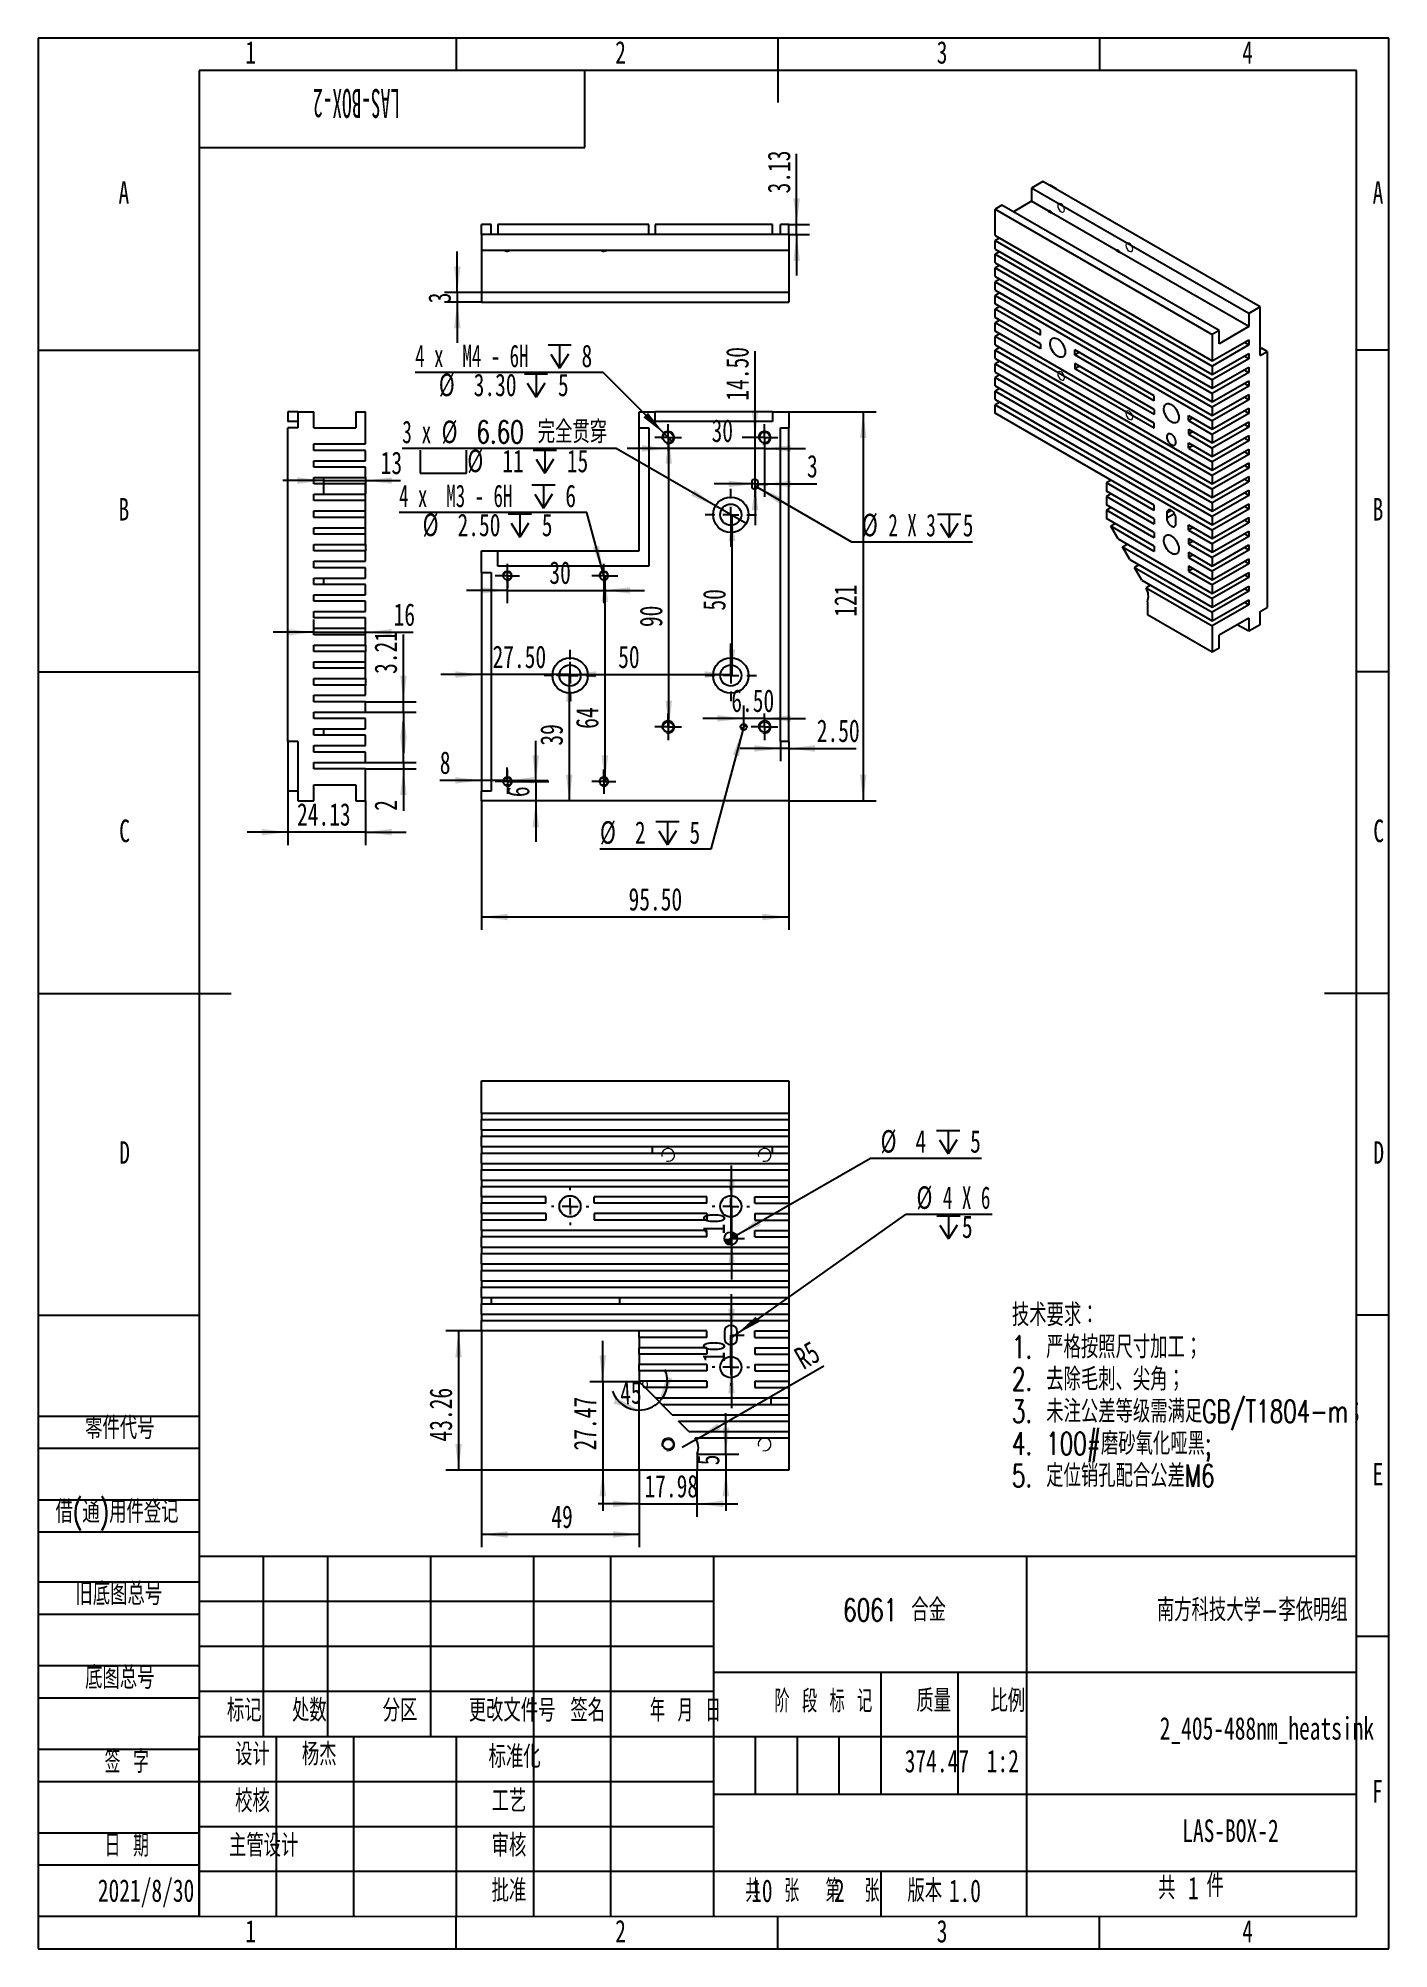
# Model space of a CAD drawing. Header units: millimetres. Extents: x 0 to 210, y 0 to 297.
import ezdxf

# ---------------------------------------------------------------- set-up
doc = ezdxf.new("R2010")
doc.units = ezdxf.units.MM
doc.linetypes.add('CENTERX2', pattern=[20.32, 12.7, -2.54, 2.54, -2.54])
for name, color, linetype in [('图框', 7, 'Continuous'), ('图纸格式', 7, 'Continuous'), ('尺寸', 7, 'Continuous')]:
    doc.layers.add(name, color=color, linetype=linetype)
doc.styles.add('SLDTEXTSTYLE0', font='TXT', dxfattribs={"width": 0.7, "bigfont": 'bigfont'})
doc.styles.add('SLDTEXTSTYLE1', font='TXT', dxfattribs={"width": 0.62, "bigfont": 'bigfont'})
doc.styles.add('SLDTEXTSTYLE2', font='TXT', dxfattribs={"width": 0.614286, "bigfont": 'bigfont'})
doc.styles.add('SLDTEXTSTYLE3', font='TXT', dxfattribs={"width": 0.6, "bigfont": 'bigfont'})
doc.styles.add('SLDTEXTSTYLE4', font='TXT', dxfattribs={"width": 0.633333, "bigfont": 'bigfont'})
doc.styles.add('SLDTEXTSTYLE5', font='TXT', dxfattribs={"width": 0.7})
doc.styles.add('SLDTEXTSTYLE6', font='TXT', dxfattribs={"width": 0.49})
doc.styles.add('SLDTEXTSTYLE7', font='TXT', dxfattribs={"width": 0.616667})
doc.styles.add('SLDTEXTSTYLE8', font='TXT', dxfattribs={"width": 0.633333})
doc.styles.add('SLDTEXTSTYLE9', font='TXT', dxfattribs={"width": 0.62})
doc.dimstyles.new('SLDDIMSTYLE0', dxfattribs={"dimtxt": 3.5, "dimasz": 4.08, "dimexe": 0, "dimexo": 0.0625, "dimgap": 0.875, "dimtad": 2, "dimlfac": 2, "dimrnd": 1e-09, "dimzin": 4, "dimdsep": 46, "dimtxsty": 'SLDTEXTSTYLE5', "dimsah": 1, "dimcen": 0.09, "dimadec": 0, "dimazin": 1, "dimtfac": 1, "dimtmove": 0, "dimatfit": 0, "dimfxl": 0, "dimfrac": 2, "dimtolj": 1, "dimtzin": 12, "dimarcsym": 0})
doc.dimstyles.new('SLDDIMSTYLE1', dxfattribs={"dimtxt": 3.5, "dimasz": 4.08, "dimexe": 0, "dimexo": 0.0625, "dimgap": 0.875, "dimtad": 2, "dimlfac": 2, "dimrnd": 1e-09, "dimzin": 12, "dimdsep": 46, "dimtxsty": 'SLDTEXTSTYLE5', "dimsah": 1, "dimcen": 0.09, "dimadec": 0, "dimazin": 3, "dimtfac": 1, "dimtmove": 0, "dimatfit": 0, "dimfxl": 0, "dimfrac": 2, "dimtolj": 1, "dimtzin": 12, "dimarcsym": 0})
doc.dimstyles.new('SLDDIMSTYLE2', dxfattribs={"dimtxt": 3.5, "dimasz": 4.08, "dimexe": 0, "dimexo": 0.0625, "dimgap": 0.875, "dimtad": 2, "dimlfac": 2, "dimrnd": 1e-09, "dimzin": 12, "dimdsep": 46, "dimtxsty": 'SLDTEXTSTYLE5', "dimsah": 1, "dimcen": 0.09, "dimadec": 0, "dimazin": 3, "dimtfac": 1, "dimtofl": 0, "dimtmove": 0, "dimatfit": 3, "dimfxl": 0, "dimfrac": 2, "dimtolj": 1, "dimtzin": 12, "dimarcsym": 0})
doc.dimstyles.new('SLDDIMSTYLE3', dxfattribs={"dimtxt": 3.5, "dimasz": 4.08, "dimexe": 0, "dimexo": 0.0625, "dimgap": 0.875, "dimtad": 2, "dimlfac": 2, "dimrnd": 1e-09, "dimzin": 4, "dimdsep": 46, "dimtxsty": 'SLDTEXTSTYLE5', "dimsah": 1, "dimcen": 0.09, "dimadec": 0, "dimazin": 1, "dimtfac": 1, "dimtofl": 0, "dimtmove": 0, "dimatfit": 3, "dimfxl": 0, "dimfrac": 2, "dimtolj": 1, "dimtzin": 12, "dimarcsym": 0})
doc.dimstyles.new('SLDDIMSTYLE4', dxfattribs={"dimtxt": 3.5, "dimasz": 4.08, "dimexe": 0, "dimexo": 0.0625, "dimgap": 0.875, "dimtad": 0, "dimtih": 1, "dimtoh": 1, "dimdec": 6, "dimlfac": 2, "dimrnd": 1e-09, "dimzin": 12, "dimdsep": 46, "dimtxsty": 'SLDTEXTSTYLE5', "dimblk1": 'NONE', "dimsah": 1, "dimcen": 0, "dimadec": 0, "dimazin": 3, "dimtfac": 1, "dimtmove": 0, "dimatfit": 3, "dimldrblk": 'NONE', "dimfxl": 0, "dimfrac": 2, "dimtolj": 1, "dimtzin": 12, "dimarcsym": 0})
doc.dimstyles.new('SLDDIMSTYLE5', dxfattribs={"dimtxt": 3.5, "dimasz": 4.08, "dimexe": 0, "dimexo": 0.0625, "dimgap": 0.875, "dimtad": 0, "dimtih": 1, "dimtoh": 1, "dimlfac": 2, "dimrnd": 1e-09, "dimzin": 4, "dimdsep": 46, "dimtxsty": 'SLDTEXTSTYLE5', "dimblk1": 'NONE', "dimsah": 1, "dimcen": 0, "dimadec": 0, "dimazin": 1, "dimtfac": 1, "dimtmove": 0, "dimatfit": 3, "dimldrblk": 'NONE', "dimfxl": 0, "dimfrac": 2, "dimtolj": 1, "dimtzin": 12, "dimarcsym": 0})
doc.dimstyles.new('SLDDIMSTYLE6', dxfattribs={"dimtxt": 3.5, "dimasz": 4.08, "dimexe": 0, "dimexo": 0.0625, "dimgap": 0.875, "dimtad": 0, "dimtih": 1, "dimtoh": 1, "dimdec": 6, "dimlfac": 2, "dimrnd": 1e-09, "dimzin": 12, "dimdsep": 46, "dimtxsty": 'SLDTEXTSTYLE5', "dimblk1": 'NONE', "dimsah": 1, "dimcen": 0, "dimadec": 0, "dimazin": 3, "dimtfac": 1, "dimtmove": 0, "dimatfit": 3, "dimldrblk": 'NONE', "dimfxl": 0, "dimfrac": 2, "dimtolj": 1, "dimtzin": 12, "dimarcsym": 0})
doc.dimstyles.new('SLDDIMSTYLE7', dxfattribs={"dimtxt": 3.5, "dimasz": 4.08, "dimexe": 0, "dimexo": 0.0625, "dimgap": 0.875, "dimtad": 0, "dimtih": 1, "dimtoh": 1, "dimdec": 6, "dimlfac": 2, "dimrnd": 1e-09, "dimzin": 12, "dimdsep": 46, "dimtxsty": 'SLDTEXTSTYLE5', "dimsah": 1, "dimcen": 0, "dimadec": 0, "dimazin": 3, "dimtfac": 1, "dimtofl": 0, "dimtmove": 0, "dimatfit": 3, "dimfxl": 0, "dimfrac": 2, "dimtolj": 1, "dimtzin": 12, "dimarcsym": 0})
doc.dimstyles.new('SLDDIMSTYLE8', dxfattribs={"dimtxt": 3.5, "dimasz": 4.08, "dimexe": 0, "dimexo": 0.0625, "dimgap": 0.875, "dimtad": 2, "dimdec": 4, "dimlfac": 2, "dimzin": 12, "dimdsep": 46, "dimtxsty": 'SLDTEXTSTYLE5', "dimsah": 1, "dimcen": 0.09, "dimazin": 3, "dimtfac": 1, "dimtofl": 0, "dimtmove": 0, "dimatfit": 3, "dimfxl": 0, "dimfrac": 2, "dimtolj": 1, "dimtzin": 12, "dimarcsym": 0})
doc.dimstyles.new('SLDDIMSTYLE9', dxfattribs={"dimtxt": 3.5, "dimasz": 4.08, "dimexe": 0, "dimexo": 0.0625, "dimgap": 0.875, "dimtad": 2, "dimlfac": 2, "dimrnd": 1e-09, "dimzin": 12, "dimdsep": 46, "dimtxsty": 'SLDTEXTSTYLE5', "dimsah": 1, "dimcen": 0, "dimadec": 0, "dimazin": 3, "dimtfac": 1, "dimtofl": 0, "dimtmove": 0, "dimatfit": 3, "dimfxl": 0, "dimfrac": 2, "dimtolj": 1, "dimtzin": 12, "dimarcsym": 0})

msp = doc.modelspace()

# ---------------------------------------------------------------- texts
at = {"color": 7, "linetype": 'Continuous', "lineweight": 0, "char_height": 3.5, "attachment_point": 2, "style": 'SLDTEXTSTYLE5'}
for s, insert in [('1', (33.04444444, 296.54775852)), ('2', (90.54444444, 296.54775852)), ('3', (140.54444444, 296.54775852)), ('4', (188.04444444, 296.54775852))]:
    msp.add_mtext(s, dxfattribs=dict(at, insert=insert))
at = {"layer": '图框', "insert": (49.49480756, 284.60815616), "char_height": 4.5, "attachment_point": 2, "rotation": 180, "style": 'SLDTEXTSTYLE6'}
msp.add_mtext('LAS-BOX-2', dxfattribs=at)
at = {"layer": '图框', "char_height": 3.5}
for s, insert, attachment_point, style in [('A', (13.32031252, 274.77069777), 2, 'SLDTEXTSTYLE5'), ('A', (208.32031252, 274.77069777), 2, 'SLDTEXTSTYLE5'), ('B', (13.32031252, 225.52069777), 2, 'SLDTEXTSTYLE5'), ('B', (208.32031252, 225.52069777), 2, 'SLDTEXTSTYLE5'), ('C', (13.42725694, 175.52069777), 2, 'SLDTEXTSTYLE5'), ('C', (208.42725694, 175.52069777), 2, 'SLDTEXTSTYLE5'), ('D', (13.42968752, 125.52069777), 2, 'SLDTEXTSTYLE5'), ('D', (208.42968752, 125.52069777), 2, 'SLDTEXTSTYLE5'), ('零件代号', (7.29211667, 82.70329204), 1, 'SLDTEXTSTYLE0'), ('E', (208.31788194, 75.52069777), 2, 'SLDTEXTSTYLE5'), ('借(通)用件登记', (2.70461632, 69.67773255), 1, 'SLDTEXTSTYLE0'), ('旧底图总号', (5.79211643, 56.90530001), 1, 'SLDTEXTSTYLE0'), ('6061 合金', (133.15133933, 54.39905289), 2, 'SLDTEXTSTYLE0'), ('南方科技大学-李依明组', (188.77901833, 54.39905289), 2, 'SLDTEXTSTYLE0'), ('底图总号', (7.29211667, 43.88526413), 1, 'SLDTEXTSTYLE0'), ('标记', (32.04010752, 38.78855981), 2, 'SLDTEXTSTYLE0'), ('处数', (42.16063697, 38.78855981), 2, 'SLDTEXTSTYLE0'), ('分区', (56.25990084, 38.78855981), 2, 'SLDTEXTSTYLE0'), ('更改文件号', (73.68047433, 38.78855981), 2, 'SLDTEXTSTYLE0'), ('签名', (85.44110771, 38.78855981), 2, 'SLDTEXTSTYLE0'), ('年 月 日', (100.61729645, 38.78855981), 2, 'SLDTEXTSTYLE1'), ('阶 段 标 记', (122.08305005, 40.21624708), 2, 'SLDTEXTSTYLE2'), ('质量', (139.22666099, 40.28618167), 2, 'SLDTEXTSTYLE0'), ('比例', (150.75914226, 40.28618167), 2, 'SLDTEXTSTYLE0'), ('2_405-488nm_heatsink', (191.04672593, 35.99341121), 2, 'SLDTEXTSTYLE5'), ('签 字', (13.76749305, 30.80699396), 2, 'SLDTEXTSTYLE4'), ('设计', (33.31082705, 31.97276116), 2, 'SLDTEXTSTYLE0'), ('杨杰', (43.69188705, 31.97276145), 2, 'SLDTEXTSTYLE0'), ('标准化', (74.07404119, 31.59203863), 2, 'SLDTEXTSTYLE0'), ('374.47', (139.73490192, 30.90835364), 2, 'SLDTEXTSTYLE5'), ('1:2', (149.98622562, 30.90835364), 2, 'SLDTEXTSTYLE5'), ('校核', (33.31082705, 24.70216765), 2, 'SLDTEXTSTYLE0'), ('工艺', (73.19661051, 24.70216765), 2, 'SLDTEXTSTYLE0'), ('F', (208.22430554, 26.21096062), 2, 'SLDTEXTSTYLE5'), ('日 期', (13.76749305, 17.7869982), 2, 'SLDTEXTSTYLE4'), ('主管设计', (35.06082713, 17.78791054), 2, 'SLDTEXTSTYLE0'), ('审核', (73.19661051, 17.79738322), 2, 'SLDTEXTSTYLE0'), ('LAS-BOX-2', (185.37745564, 20.08420473), 2, 'SLDTEXTSTYLE5'), ('2021/8/30', (16.76850515, 10.77839845), 2, 'SLDTEXTSTYLE5'), ('批准', (73.19904103, 10.77839816), 2, 'SLDTEXTSTYLE0'), ('共  张', (114.13669954, 10.74831967), 2, 'SLDTEXTSTYLE3'), ('10', (110.84850132, 10.74831996), 1, 'SLDTEXTSTYLE5'), ('第  张', (126.6114846, 10.74831967), 2, 'SLDTEXTSTYLE3'), ('2', (123.72354153, 10.74831996), 1, 'SLDTEXTSTYLE5'), ('版本', (137.85227334, 10.74831967), 2, 'SLDTEXTSTYLE0'), ('1.0', (141.58901891, 10.74831996), 1, 'SLDTEXTSTYLE5'), ('共', (174.12816581, 11.16637501), 1, 'SLDTEXTSTYLE0'), ('件', (181.66002737, 11.52216087), 1, 'SLDTEXTSTYLE0'), ('1', (33.04444444, 4.46096062), 2, 'SLDTEXTSTYLE5'), ('2', (90.54444444, 4.46096062), 2, 'SLDTEXTSTYLE5'), ('3', (140.54444444, 4.46096062), 2, 'SLDTEXTSTYLE5'), ('4', (188.04444444, 4.46096062), 2, 'SLDTEXTSTYLE5')]:
    msp.add_mtext(s, dxfattribs=dict(at, insert=insert, attachment_point=attachment_point, style=style))
at = {"layer": '图纸格式', "insert": (178.79285063, 11.1663753), "char_height": 3.5, "attachment_point": 1, "style": 'SLDTEXTSTYLE5'}
msp.add_mtext('1', dxfattribs=at)

# ---------------------------------------------------------------- blocks, each defined once
blk = doc.blocks.new('SW_NOTE_0')
at = {"layer": '图纸格式', "color": 0, "char_height": 3.5, "attachment_point": 1, "style": 'SLDTEXTSTYLE0'}
for s, insert in [('技术要求：', (0, 4.51)), ('1. 严格按照尺寸加工；', (0, -0.49)), ('2. 去除毛刺、尖角；', (0, -5.49)), ('3. 未注公差等级需满足GB/T1804-m；', (0, -10.49)), ('4. 100#磨砂氧化哑黑;', (0, -15.49)), ('5. 定位销孔配合公差M6', (0, -20.49))]:
    blk.add_mtext(s, dxfattribs=dict(at, insert=insert))
blk = doc.blocks.new('_D')
at = {"layer": '尺寸'}
for p, q in [((111.46, 234.92), (111.46, 248.34)), ((112.94, 234.92), (109.46, 234.92)), ((111.46, 227.67), (111.46, 234.92)), ((111.44, 227.67), (113.46, 227.67)), ((111.46, 227.67), (111.46, 221.32))]:
    blk.add_line(p, q, dxfattribs=at)
for points in [[(111.46, 234.92), (111.97, 239), (110.95, 239)], [(111.46, 227.67), (110.95, 223.59), (111.97, 223.59)]]:
    blk.add_solid(points, dxfattribs=at)
at = {"layer": '尺寸', "insert": (106.95, 240.66), "char_height": 3.5, "attachment_point": 1, "rotation": 90, "style": 'SLDTEXTSTYLE5'}
blk.add_mtext('14.50', dxfattribs=at)
blk = doc.blocks.new('_D_1')
at = {"layer": '尺寸'}
for p, q in [((112.94, 234.92), (112.94, 225.71)), ((111.44, 227.71), (105.09, 227.71)), ((111.44, 228.42), (111.44, 225.71)), ((111.44, 227.71), (112.94, 227.71)), ((112.94, 227.71), (121.08, 227.71))]:
    blk.add_line(p, q, dxfattribs=at)
for points in [[(111.44, 227.71), (107.36, 228.21), (107.36, 227.2)], [(112.94, 227.71), (117.02, 227.2), (117.02, 228.21)]]:
    blk.add_solid(points, dxfattribs=at)
at = {"layer": '尺寸', "insert": (119.54, 232.22), "char_height": 3.5, "attachment_point": 1, "style": 'SLDTEXTSTYLE5'}
blk.add_mtext('3', dxfattribs=at)
blk = doc.blocks.new('_D_2')
at = {"layer": '尺寸'}
for p, q in [((116.69, 238.92), (130.28, 238.92)), ((128.28, 238.92), (128.28, 178.42)), ((116.69, 178.42), (130.28, 178.42))]:
    blk.add_line(p, q, dxfattribs=at)
for points in [[(128.28, 238.92), (127.77, 234.84), (128.79, 234.84)], [(128.28, 178.42), (128.79, 182.5), (127.77, 182.5)]]:
    blk.add_solid(points, dxfattribs=at)
at = {"layer": '尺寸', "insert": (123.77, 207.05), "char_height": 3.5, "attachment_point": 1, "rotation": 90, "style": 'SLDTEXTSTYLE5'}
blk.add_mtext('121', dxfattribs=at)
blk = doc.blocks.new('_D_3')
at = {"layer": '尺寸'}
for p, q in [((68.94, 178.42), (68.94, 158.38)), ((116.69, 178.42), (116.69, 158.38)), ((68.94, 160.38), (116.69, 160.38))]:
    blk.add_line(p, q, dxfattribs=at)
for points in [[(68.94, 160.38), (73.02, 159.87), (73.02, 160.89)], [(116.69, 160.38), (112.61, 160.89), (112.61, 159.87)]]:
    blk.add_solid(points, dxfattribs=at)
at = {"layer": '尺寸', "insert": (91.79, 164.89), "char_height": 3.5, "attachment_point": 1, "style": 'SLDTEXTSTYLE5'}
blk.add_mtext('95.50', dxfattribs=at)
blk = doc.blocks.new('_D_4')
at = {"layer": '尺寸'}
for p, q in [((115.44, 187.67), (115.44, 184.58)), ((115.44, 186.58), (109.09, 186.58)), ((116.69, 186.58), (115.44, 186.58)), ((116.69, 187.03), (116.69, 184.58)), ((116.69, 186.58), (127.2, 186.58))]:
    blk.add_line(p, q, dxfattribs=at)
for points in [[(115.44, 186.58), (111.36, 187.09), (111.36, 186.07)], [(116.69, 186.58), (120.77, 186.07), (120.77, 187.09)]]:
    blk.add_solid(points, dxfattribs=at)
at = {"layer": '尺寸', "insert": (121.06, 191.09), "char_height": 3.5, "attachment_point": 1, "style": 'SLDTEXTSTYLE5'}
blk.add_mtext('2.50', dxfattribs=at)
blk = doc.blocks.new('_D_5')
at = {"layer": '尺寸'}
for p, q in [((72.94, 211.16), (66.59, 211.16)), ((72.94, 213.42), (72.94, 209.16)), ((72.94, 211.16), (87.94, 211.16)), ((87.94, 213.42), (87.94, 209.16)), ((87.94, 211.16), (94.29, 211.16))]:
    blk.add_line(p, q, dxfattribs=at)
for points in [[(72.94, 211.16), (68.86, 211.66), (68.86, 210.65)], [(87.94, 211.16), (92.02, 210.65), (92.02, 211.66)]]:
    blk.add_solid(points, dxfattribs=at)
at = {"layer": '尺寸', "insert": (79.48, 215.67), "char_height": 3.5, "attachment_point": 1, "style": 'SLDTEXTSTYLE5'}
blk.add_mtext('30', dxfattribs=at)
blk = doc.blocks.new('_D_6')
at = {"layer": '尺寸'}
for p, q in [((87.94, 213.42), (90.11, 213.42)), ((88.11, 213.42), (88.11, 181.42))]:
    blk.add_line(p, q, dxfattribs=at)
for points in [[(88.11, 213.42), (87.6, 209.34), (88.62, 209.34)], [(88.11, 181.42), (88.62, 185.5), (87.6, 185.5)]]:
    blk.add_solid(points, dxfattribs=at)
at = {"layer": '尺寸', "insert": (83.6, 189.64), "char_height": 3.5, "attachment_point": 1, "rotation": 90, "style": 'SLDTEXTSTYLE5'}
blk.add_mtext('64', dxfattribs=at)
blk = doc.blocks.new('_D_7')
at = {"layer": '尺寸'}
blk.add_line((82.69, 198.07), (107.69, 198.07), dxfattribs=at)
for points in [[(82.69, 198.07), (86.77, 197.56), (86.77, 198.58)], [(107.69, 198.07), (103.61, 198.58), (103.61, 197.56)]]:
    blk.add_solid(points, dxfattribs=at)
at = {"layer": '尺寸', "insert": (90.18, 202.58), "char_height": 3.5, "attachment_point": 1, "style": 'SLDTEXTSTYLE5'}
blk.add_mtext('50', dxfattribs=at)
blk = doc.blocks.new('_D_8')
at = {"layer": '尺寸'}
blk.add_line((107.87, 222.92), (107.87, 197.92), dxfattribs=at)
for points in [[(107.87, 222.92), (107.36, 218.84), (108.38, 218.84)], [(107.87, 197.92), (108.38, 202), (107.36, 202)]]:
    blk.add_solid(points, dxfattribs=at)
at = {"layer": '尺寸', "insert": (103.36, 208.02), "char_height": 3.5, "attachment_point": 1, "rotation": 90, "style": 'SLDTEXTSTYLE5'}
blk.add_mtext('50', dxfattribs=at)
blk = doc.blocks.new('_D_9')
at = {"layer": '尺寸'}
for p, q in [((112.94, 234.92), (112.94, 231.22)), ((97.94, 233.22), (91.59, 233.22)), ((112.94, 233.22), (97.94, 233.22)), ((112.94, 233.22), (119.29, 233.22))]:
    blk.add_line(p, q, dxfattribs=at)
for points in [[(97.94, 233.22), (93.86, 233.73), (93.86, 232.71)], [(112.94, 233.22), (117.02, 232.71), (117.02, 233.73)]]:
    blk.add_solid(points, dxfattribs=at)
at = {"layer": '尺寸', "insert": (104.7, 237.73), "char_height": 3.5, "attachment_point": 1, "style": 'SLDTEXTSTYLE5'}
blk.add_mtext('30', dxfattribs=at)
blk = doc.blocks.new('_D_10')
at = {"layer": '尺寸'}
blk.add_line((98.05, 189.92), (98.05, 234.92), dxfattribs=at)
for points in [[(98.05, 234.92), (97.54, 230.84), (98.55, 230.84)], [(98.05, 189.92), (98.55, 194), (97.54, 194)]]:
    blk.add_solid(points, dxfattribs=at)
at = {"layer": '尺寸', "insert": (93.53, 205.45), "char_height": 3.5, "attachment_point": 1, "rotation": 90, "style": 'SLDTEXTSTYLE5'}
blk.add_mtext('90', dxfattribs=at)
blk = doc.blocks.new('_D_11')
at = {"layer": '尺寸'}
for p, q in [((109.69, 189.92), (109.69, 193.25)), ((109.69, 191.25), (103.34, 191.25)), ((112.94, 191.25), (109.69, 191.25)), ((112.94, 191.25), (119.29, 191.25))]:
    blk.add_line(p, q, dxfattribs=at)
for points in [[(109.69, 191.25), (105.61, 191.76), (105.61, 190.74)], [(112.94, 191.25), (117.02, 190.74), (117.02, 191.76)]]:
    blk.add_solid(points, dxfattribs=at)
at = {"layer": '尺寸', "insert": (107.77, 195.76), "char_height": 3.5, "attachment_point": 1, "style": 'SLDTEXTSTYLE5'}
blk.add_mtext('6.50', dxfattribs=at)
blk = doc.blocks.new('_D_12')
at = {"layer": '尺寸'}
for p, q in [((82.69, 197.92), (80.57, 197.92)), ((82.57, 197.92), (82.57, 178.42))]:
    blk.add_line(p, q, dxfattribs=at)
for points in [[(82.57, 197.92), (82.06, 193.84), (83.08, 193.84)], [(82.57, 178.42), (83.08, 182.5), (82.06, 182.5)]]:
    blk.add_solid(points, dxfattribs=at)
at = {"layer": '尺寸', "insert": (78.06, 187.02), "char_height": 3.5, "attachment_point": 1, "rotation": 90, "style": 'SLDTEXTSTYLE5'}
blk.add_mtext('39', dxfattribs=at)
blk = doc.blocks.new('_D_13')
at = {"layer": '尺寸'}
for p, q in [((82.69, 197.92), (82.69, 200.07)), ((68.94, 198.07), (62.59, 198.07)), ((82.69, 198.07), (68.94, 198.07)), ((82.69, 198.07), (89.04, 198.07))]:
    blk.add_line(p, q, dxfattribs=at)
for points in [[(68.94, 198.07), (64.86, 198.58), (64.86, 197.56)], [(82.69, 198.07), (86.77, 197.56), (86.77, 198.58)]]:
    blk.add_solid(points, dxfattribs=at)
at = {"layer": '尺寸', "insert": (70.64, 202.58), "char_height": 3.5, "attachment_point": 1, "style": 'SLDTEXTSTYLE5'}
blk.add_mtext('27.50', dxfattribs=at)
blk = doc.blocks.new('_D_14')
at = {"layer": '尺寸'}
for p, q in [((77.37, 181.42), (77.37, 187.77)), ((72.94, 181.42), (79.37, 181.42)), ((77.37, 181.42), (77.37, 178.42)), ((77.37, 178.42), (77.37, 172.07))]:
    blk.add_line(p, q, dxfattribs=at)
for points in [[(77.37, 181.42), (77.88, 185.5), (76.86, 185.5)], [(77.37, 178.42), (76.86, 174.34), (77.88, 174.34)]]:
    blk.add_solid(points, dxfattribs=at)
at = {"layer": '尺寸', "insert": (72.86, 179.02), "char_height": 3.5, "attachment_point": 1, "rotation": 90, "style": 'SLDTEXTSTYLE5'}
blk.add_mtext('6', dxfattribs=at)
blk = doc.blocks.new('_D_15')
at = {"layer": '尺寸'}
for p, q in [((68.94, 181.62), (62.44, 181.62)), ((72.94, 181.62), (68.94, 181.62)), ((72.94, 181.42), (72.94, 183.62)), ((72.94, 181.62), (79.29, 181.62))]:
    blk.add_line(p, q, dxfattribs=at)
for points in [[(68.94, 181.62), (64.86, 182.13), (64.86, 181.11)], [(72.94, 181.62), (77.02, 181.11), (77.02, 182.13)]]:
    blk.add_solid(points, dxfattribs=at)
at = {"layer": '尺寸', "insert": (62.44, 186.13), "char_height": 3.5, "attachment_point": 1, "style": 'SLDTEXTSTYLE5'}
blk.add_mtext('8', dxfattribs=at)
blk = doc.blocks.new('SW_SYMBOL_HOLE_DEPTH')
at = {"layer": '尺寸', "color": 0}
for p, q in [((0, 875), (800, 875)), ((400, 875), (400, 75)), ((100, 555), (400, 75)), ((700, 555), (400, 75))]:
    blk.add_line(p, q, dxfattribs=at)
blk = doc.blocks.new('_D_16')
at = {"layer": '尺寸'}
for p, q in [((85.3, 223.27), (56.11, 223.27)), ((87.78, 214.02), (85.3, 223.27)), ((88.1, 212.82), (87.78, 214.02))]:
    blk.add_line(p, q, dxfattribs=at)
blk.add_solid([(87.78, 214.02), (87.21, 218.1), (86.23, 217.83)], dxfattribs=at)
at = {"layer": '尺寸', "xscale": 0.004511737089201878, "yscale": 0.004511737089201878, "zscale": 0.004511737089201878}
for p in [(76.75, 223.6), (73.09, 219.09)]:
    blk.add_blockref('SW_SYMBOL_HOLE_DEPTH', p, dxfattribs=at)
at = {"layer": '尺寸', "char_height": 3.5, "attachment_point": 1}
for s, insert, style in [('4 x  M3 - 6H', (56.11, 227.6), 'SLDTEXTSTYLE7'), ('6', (81.96, 227.6), 'SLDTEXTSTYLE5'), ('%%c', (59.77, 223.1), 'SLDTEXTSTYLE5'), ('2.50', (65.2, 223.08), 'SLDTEXTSTYLE5'), ('5', (78.3, 223.08), 'SLDTEXTSTYLE5')]:
    blk.add_mtext(s, dxfattribs=dict(at, insert=insert, style=style))
blk = doc.blocks.new('_None')
blk = doc.blocks.new('_D_17')
at = {"layer": '尺寸'}
for p, q in [((87.82, 245.04), (58.62, 245.04)), ((97.36, 235.5), (87.82, 245.04)), ((98.53, 234.34), (97.36, 235.5))]:
    blk.add_line(p, q, dxfattribs=at)
blk.add_solid([(97.36, 235.5), (94.83, 238.75), (94.11, 238.03)], dxfattribs=at)
at = {"layer": '尺寸', "xscale": 0.004511737089201878, "yscale": 0.004511737089201878, "zscale": 0.004511737089201878}
for p in [(79.27, 245.37), (75.6, 240.86)]:
    blk.add_blockref('SW_SYMBOL_HOLE_DEPTH', p, dxfattribs=at)
at = {"layer": '尺寸', "char_height": 3.5, "attachment_point": 1}
for s, insert, style in [('4 x  M4 - 6H', (58.62, 249.36), 'SLDTEXTSTYLE7'), ('8', (84.48, 249.36), 'SLDTEXTSTYLE5'), ('%%c', (62.29, 244.86), 'SLDTEXTSTYLE5'), ('3.30', (67.71, 244.85), 'SLDTEXTSTYLE5'), ('5', (80.81, 244.85), 'SLDTEXTSTYLE5')]:
    blk.add_mtext(s, dxfattribs=dict(at, insert=insert, style=style))
blk = doc.blocks.new('SW_SYMBOL_HOLE_SPOT')
at = {"layer": '尺寸', "color": 0}
for p, q in [((0, 875), (0, 75)), ((1600, 75), (1600, 875)), ((0, 75), (1600, 75))]:
    blk.add_line(p, q, dxfattribs=at)
blk = doc.blocks.new('_D_18')
at = {"layer": '尺寸'}
for p, q in [((89.86, 233.21), (56.59, 233.21)), ((105.31, 224.29), (89.86, 233.21)), ((110.07, 221.55), (105.31, 224.29))]:
    blk.add_line(p, q, dxfattribs=at)
blk.add_solid([(105.31, 224.29), (102.03, 226.77), (101.52, 225.89)], dxfattribs=at)
at = {"layer": '尺寸', "xscale": 0.004511737089201878, "yscale": 0.004511737089201878, "zscale": 0.004511737089201878}
for name, p in [('SW_SYMBOL_HOLE_SPOT', (59.37, 229.03)), ('SW_SYMBOL_HOLE_DEPTH', (76.98, 229.03))]:
    blk.add_blockref(name, p, dxfattribs=at)
at = {"layer": '尺寸', "char_height": 3.5, "attachment_point": 1}
for s, insert, style in [('%%c', (62.72, 237.55), 'SLDTEXTSTYLE5'), ('6.60 完全贯穿', (68.14, 237.54), 'SLDTEXTSTYLE0'), ('3 x', (56.59, 237.54), 'SLDTEXTSTYLE8'), ('%%c', (66.73, 233.04), 'SLDTEXTSTYLE5'), ('11', (72.16, 233.02), 'SLDTEXTSTYLE5'), ('15', (82.19, 233.02), 'SLDTEXTSTYLE5')]:
    blk.add_mtext(s, dxfattribs=dict(at, insert=insert, style=style))
blk = doc.blocks.new('_D_19')
at = {"layer": '尺寸'}
for p, q in [((109.82, 190.4), (109.56, 189.44)), ((109.56, 189.44), (104.61, 170.93)), ((104.61, 170.93), (87.34, 170.93))]:
    blk.add_line(p, q, dxfattribs=at)
blk.add_solid([(109.56, 189.44), (108.02, 185.63), (109, 185.36)], dxfattribs=at)
at = {"layer": '尺寸', "xscale": 0.004511737089201878, "yscale": 0.004511737089201878, "zscale": 0.004511737089201878}
blk.add_blockref('SW_SYMBOL_HOLE_DEPTH', (96.05, 171.27), dxfattribs=at)
at = {"layer": '尺寸', "char_height": 3.5, "attachment_point": 1, "style": 'SLDTEXTSTYLE5'}
for s, insert in [('%%c', (87.34, 175.27)), ('2', (92.77, 175.26)), ('5', (101.26, 175.26))]:
    blk.add_mtext(s, dxfattribs=dict(at, insert=insert))
blk = doc.blocks.new('_D_20')
at = {"layer": '尺寸'}
for p, q in [((111.44, 227.42), (111.88, 227.17)), ((111.88, 227.17), (126.48, 218.73)), ((126.48, 218.73), (145.28, 218.73))]:
    blk.add_line(p, q, dxfattribs=at)
blk.add_solid([(111.88, 227.17), (115.15, 224.69), (115.66, 225.57)], dxfattribs=at)
at = {"layer": '尺寸', "xscale": 0.004511737089201878, "yscale": 0.004511737089201878, "zscale": 0.004511737089201878}
blk.add_blockref('SW_SYMBOL_HOLE_DEPTH', (139.85, 219.06), dxfattribs=at)
at = {"layer": '尺寸', "char_height": 3.5, "attachment_point": 1}
for s, insert, style in [('%%c', (128.07, 223.07), 'SLDTEXTSTYLE5'), ('2 X 3', (132.18, 223.05), 'SLDTEXTSTYLE9'), ('5', (143.75, 223.05), 'SLDTEXTSTYLE5')]:
    blk.add_mtext(s, dxfattribs=dict(at, insert=insert, style=style))
blk = doc.blocks.new('SW_CENTERMARKSYMBOL_0')
at = {"layer": '图纸格式', "color": 0}
for p, q in [((0, 2.5), (0, 4)), ((-2.5, 0), (-4, 0)), ((0, 0), (-1.25, 0)), ((0, 0), (0, 1.25)), ((0, 0), (0, -1.25)), ((0, 0), (1.25, 0)), ((2.5, 0), (4, 0)), ((0, -2.5), (0, -4))]:
    blk.add_line(p, q, dxfattribs=at)
blk = doc.blocks.new('SW_CENTERMARKSYMBOL_1')
at = {"layer": '图纸格式', "color": 0}
for p, q in [((0, 2.5), (0, 4)), ((-2.5, 0), (-4, 0)), ((0, 0), (-1.25, 0)), ((0, 0), (0, 1.25)), ((0, 0), (0, -1.25)), ((0, 0), (1.25, 0)), ((2.5, 0), (4, 0)), ((0, -2.5), (0, -4))]:
    blk.add_line(p, q, dxfattribs=at)
blk = doc.blocks.new('SW_CENTERMARKSYMBOL_2')
at = {"layer": '图纸格式', "color": 0}
for p, q in [((0, 2.5), (0, 4)), ((-2.5, 0), (-4, 0)), ((0, 0), (-1.25, 0)), ((0, 0), (0, 1.25)), ((0, 0), (0, -1.25)), ((0, 0), (1.25, 0)), ((2.5, 0), (4, 0)), ((0, -2.5), (0, -4))]:
    blk.add_line(p, q, dxfattribs=at)
blk = doc.blocks.new('SW_CENTERMARKSYMBOL_3')
at = {"layer": '图纸格式', "color": 0}
for p, q in [((-1.25, 0), (-1.875, 0)), ((0, 0), (-1.25, 0)), ((0, 1.25), (0, 1.875)), ((0, 0), (0, 1.25)), ((0, 0), (0, -1.25)), ((0, 0), (1.25, 0)), ((1.25, 0), (1.875, 0)), ((0, -1.25), (0, -1.875))]:
    blk.add_line(p, q, dxfattribs=at)
blk = doc.blocks.new('SW_CENTERMARKSYMBOL_4')
at = {"layer": '图纸格式', "color": 0}
for p, q in [((-1.25, 0), (-1.875, 0)), ((0, 0), (-1.25, 0)), ((0, 1.25), (0, 1.875)), ((0, 0), (0, 1.25)), ((0, 0), (0, -1.25)), ((0, 0), (1.25, 0)), ((1.25, 0), (1.875, 0)), ((0, -1.25), (0, -1.875))]:
    blk.add_line(p, q, dxfattribs=at)
blk = doc.blocks.new('SW_CENTERMARKSYMBOL_5')
at = {"layer": '图纸格式', "color": 0}
for p, q in [((-1.25, 0), (-1.875, 0)), ((0, 0), (-1.25, 0)), ((0, 1.25), (0, 1.875)), ((0, 0), (0, 1.25)), ((0, 0), (0, -1.25)), ((0, 0), (1.25, 0)), ((1.25, 0), (1.875, 0)), ((0, -1.25), (0, -1.875))]:
    blk.add_line(p, q, dxfattribs=at)
blk = doc.blocks.new('SW_CENTERMARKSYMBOL_6')
at = {"layer": '图纸格式', "color": 0}
for p, q in [((-1.25, 0), (-1.875, 0)), ((0, 0), (-1.25, 0)), ((0, 1.25), (0, 1.875)), ((0, 0), (0, 1.25)), ((0, 0), (0, -1.25)), ((0, 0), (1.25, 0)), ((1.25, 0), (1.875, 0)), ((0, -1.25), (0, -1.875))]:
    blk.add_line(p, q, dxfattribs=at)
blk = doc.blocks.new('SW_CENTERMARKSYMBOL_7')
at = {"layer": '图纸格式', "color": 0}
for p, q in [((-1.25, 0), (-2.075, 0)), ((0, 0), (-1.25, 0)), ((0, 1.25), (0, 2.075)), ((0, 0), (0, 1.25)), ((0, 0), (0, -1.25)), ((0, 0), (1.25, 0)), ((1.25, 0), (2.075, 0)), ((0, -1.25), (0, -2.075))]:
    blk.add_line(p, q, dxfattribs=at)
blk = doc.blocks.new('SW_CENTERMARKSYMBOL_8')
at = {"layer": '图纸格式', "color": 0}
for p, q in [((-1.25, 0), (-2.075, 0)), ((0, 0), (-1.25, 0)), ((0, 1.25), (0, 2.075)), ((0, 0), (0, 1.25)), ((0, 0), (0, -1.25)), ((0, 0), (1.25, 0)), ((1.25, 0), (2.075, 0)), ((0, -1.25), (0, -2.075))]:
    blk.add_line(p, q, dxfattribs=at)
blk = doc.blocks.new('SW_CENTERMARKSYMBOL_9')
at = {"layer": '图纸格式', "color": 0}
for p, q in [((-1.25, 0), (-2.075, 0)), ((0, 0), (-1.25, 0)), ((0, 1.25), (0, 2.075)), ((0, 0), (0, 1.25)), ((0, 0), (0, -1.25)), ((0, 0), (1.25, 0)), ((1.25, 0), (2.075, 0)), ((0, -1.25), (0, -2.075))]:
    blk.add_line(p, q, dxfattribs=at)
blk = doc.blocks.new('SW_CENTERMARKSYMBOL_10')
at = {"layer": '图纸格式', "color": 0}
for p, q in [((-1.25, 0), (-2.075, 0)), ((0, 0), (-1.25, 0)), ((0, 1.25), (0, 2.075)), ((0, 0), (0, 1.25)), ((0, 0), (0, -1.25)), ((0, 0), (1.25, 0)), ((1.25, 0), (2.075, 0)), ((0, -1.25), (0, -2.075))]:
    blk.add_line(p, q, dxfattribs=at)
blk = doc.blocks.new('SW_DOWELSYMBOL_0')
at = {"linetype": 'Continuous', "lineweight": 18}
h = blk.add_hatch(color=0, dxfattribs=at)
edge = h.paths.add_edge_path(flags=0)
edge.add_arc((0, 0), 0.5, 180, 270)
edge.add_line((0, -0.5), (0, 0))
edge.add_line((0, 0), (-0.5, 0))
h = blk.add_hatch(color=0, dxfattribs=at)
edge = h.paths.add_edge_path(flags=0)
edge.add_arc((0, 0), 0.5, 0, 90)
edge.add_line((0, 0.5), (0, 0))
edge.add_line((0, 0), (0.5, 0))
at = {"layer": '图纸格式', "color": 0}
blk.add_circle((0, 0), 0.5, dxfattribs=at)
blk = doc.blocks.new('_D_21')
at = {"layer": '尺寸'}
for p, q in [((38.82, 187.67), (38.82, 171.57)), ((50.88, 178.42), (50.88, 171.57)), ((38.82, 173.57), (32.47, 173.57)), ((50.88, 173.57), (38.82, 173.57)), ((50.88, 173.57), (57.23, 173.57))]:
    blk.add_line(p, q, dxfattribs=at)
for points in [[(38.82, 173.57), (34.74, 174.07), (34.74, 173.06)], [(50.88, 173.57), (54.96, 173.06), (54.96, 174.07)]]:
    blk.add_solid(points, dxfattribs=at)
at = {"layer": '尺寸', "insert": (40.24, 178.08), "char_height": 3.5, "attachment_point": 1, "style": 'SLDTEXTSTYLE5'}
blk.add_mtext('24.13', dxfattribs=at)
blk = doc.blocks.new('_D_22')
at = {"layer": '尺寸'}
for p, q in [((44.38, 228.23), (38.03, 228.23)), ((44.38, 228.23), (50.88, 228.23)), ((44.38, 227.71), (44.38, 226.23)), ((50.88, 228.71), (50.88, 226.23)), ((50.88, 228.23), (56.33, 228.23))]:
    blk.add_line(p, q, dxfattribs=at)
for points in [[(44.38, 228.23), (40.3, 228.74), (40.3, 227.72)], [(50.88, 228.23), (54.96, 227.72), (54.96, 228.74)]]:
    blk.add_solid(points, dxfattribs=at)
at = {"layer": '尺寸', "insert": (53.25, 232.74), "char_height": 3.5, "attachment_point": 1, "style": 'SLDTEXTSTYLE5'}
blk.add_mtext('13', dxfattribs=at)
blk = doc.blocks.new('_D_23')
at = {"layer": '尺寸'}
for p, q in [((42.88, 205.26), (42.88, 206.64)), ((50.88, 204.26), (50.88, 206.64)), ((42.88, 204.64), (36.53, 204.64)), ((42.88, 204.64), (50.88, 204.64)), ((50.88, 204.64), (58.32, 204.64))]:
    blk.add_line(p, q, dxfattribs=at)
for points in [[(42.88, 204.64), (38.8, 205.15), (38.8, 204.13)], [(50.88, 204.64), (54.96, 204.13), (54.96, 205.15)]]:
    blk.add_solid(points, dxfattribs=at)
at = {"layer": '尺寸', "insert": (55.26, 209.15), "char_height": 3.5, "attachment_point": 1, "style": 'SLDTEXTSTYLE5'}
blk.add_mtext('16', dxfattribs=at)
blk = doc.blocks.new('_D_24')
at = {"layer": '尺寸'}
for p, q in [((56.79, 193.84), (56.79, 204.31)), ((50.88, 193.84), (58.79, 193.84)), ((56.79, 192.24), (56.79, 193.84)), ((50.88, 192.24), (58.79, 192.24)), ((56.79, 192.24), (56.79, 185.89))]:
    blk.add_line(p, q, dxfattribs=at)
for points in [[(56.79, 193.84), (57.3, 197.92), (56.28, 197.92)], [(56.79, 192.24), (56.28, 188.16), (57.3, 188.16)]]:
    blk.add_solid(points, dxfattribs=at)
at = {"layer": '尺寸', "insert": (52.28, 198.17), "char_height": 3.5, "attachment_point": 1, "rotation": 90, "style": 'SLDTEXTSTYLE5'}
blk.add_mtext('3.21', dxfattribs=at)
blk = doc.blocks.new('_D_25')
at = {"layer": '尺寸'}
for p, q in [((56.79, 184.42), (56.79, 190.77)), ((50.88, 184.42), (58.79, 184.42)), ((56.79, 184.42), (56.79, 183.42)), ((50.88, 183.42), (58.79, 183.42)), ((56.79, 183.42), (56.79, 176.89))]:
    blk.add_line(p, q, dxfattribs=at)
for points in [[(56.79, 184.42), (57.3, 188.5), (56.28, 188.5)], [(56.79, 183.42), (56.28, 179.34), (57.3, 179.34)]]:
    blk.add_solid(points, dxfattribs=at)
at = {"layer": '尺寸', "insert": (52.28, 176.89), "char_height": 3.5, "attachment_point": 1, "rotation": 90, "style": 'SLDTEXTSTYLE5'}
blk.add_mtext('2', dxfattribs=at)
blk = doc.blocks.new('_D_26')
at = {"layer": '尺寸'}
for p, q in [((117.93, 268.05), (117.93, 279.01)), ((116.69, 268.05), (119.93, 268.05)), ((117.93, 266.48), (117.93, 268.05)), ((116.69, 266.48), (119.93, 266.48)), ((117.93, 266.48), (117.93, 260.13))]:
    blk.add_line(p, q, dxfattribs=at)
for points in [[(117.93, 268.05), (118.44, 272.13), (117.42, 272.13)], [(117.93, 266.48), (117.42, 262.4), (118.44, 262.4)]]:
    blk.add_solid(points, dxfattribs=at)
at = {"layer": '尺寸', "insert": (113.42, 272.87), "char_height": 3.5, "attachment_point": 1, "rotation": 90, "style": 'SLDTEXTSTYLE5'}
blk.add_mtext('3.13', dxfattribs=at)
blk = doc.blocks.new('_D_27')
at = {"layer": '尺寸'}
for p, q in [((65.16, 257.48), (65.16, 263.83)), ((68.94, 257.48), (63.16, 257.48)), ((68.94, 255.98), (63.16, 255.98)), ((65.16, 257.48), (65.16, 255.98)), ((65.16, 255.98), (65.16, 249.63))]:
    blk.add_line(p, q, dxfattribs=at)
for points in [[(65.16, 257.48), (65.67, 261.56), (64.65, 261.56)], [(65.16, 255.98), (64.65, 251.9), (65.67, 251.9)]]:
    blk.add_solid(points, dxfattribs=at)
at = {"layer": '尺寸', "insert": (60.65, 255.79), "char_height": 3.5, "attachment_point": 1, "rotation": 90, "style": 'SLDTEXTSTYLE5'}
blk.add_mtext('3', dxfattribs=at)
blk = doc.blocks.new('_D_28')
at = {"layer": '尺寸'}
for p, q in [((87.78, 88.13), (87.78, 94.48)), ((93.44, 88.13), (85.78, 88.13)), ((87.78, 88.13), (87.78, 74.39)), ((93.44, 74.39), (85.78, 74.39)), ((87.78, 74.39), (87.78, 68.04))]:
    blk.add_line(p, q, dxfattribs=at)
for points in [[(87.78, 88.13), (88.29, 92.21), (87.28, 92.21)], [(87.78, 74.39), (87.28, 70.31), (88.29, 70.31)]]:
    blk.add_solid(points, dxfattribs=at)
at = {"layer": '尺寸', "insert": (83.27, 77.44), "char_height": 3.5, "attachment_point": 1, "rotation": 90, "style": 'SLDTEXTSTYLE5'}
blk.add_mtext('27.47', dxfattribs=at)
blk = doc.blocks.new('_D_29')
at = {"layer": '尺寸'}
for p, q in [((107.81, 115.39), (107.81, 121.74)), ((107.81, 115.39), (107.81, 110.39)), ((107.69, 110.39), (109.81, 110.39)), ((107.81, 110.39), (107.81, 104.04))]:
    blk.add_line(p, q, dxfattribs=at)
for points in [[(107.81, 115.39), (108.32, 119.47), (107.3, 119.47)], [(107.81, 110.39), (107.3, 106.31), (108.32, 106.31)]]:
    blk.add_solid(points, dxfattribs=at)
at = {"layer": '尺寸', "insert": (103.3, 111.06), "char_height": 3.5, "attachment_point": 1, "rotation": 90, "style": 'SLDTEXTSTYLE5'}
blk.add_mtext('10', dxfattribs=at)
blk = doc.blocks.new('_D_30')
at = {"layer": '尺寸'}
for p, q in [((107.79, 95.39), (107.79, 101.74)), ((107.69, 95.39), (109.79, 95.39)), ((107.79, 95.39), (107.79, 90.39)), ((107.79, 90.39), (107.79, 84.04))]:
    blk.add_line(p, q, dxfattribs=at)
for points in [[(107.79, 95.39), (108.3, 99.47), (107.29, 99.47)], [(107.79, 90.39), (107.29, 86.31), (108.3, 86.31)]]:
    blk.add_solid(points, dxfattribs=at)
at = {"layer": '尺寸', "insert": (103.28, 91.16), "char_height": 3.5, "attachment_point": 1, "rotation": 90, "style": 'SLDTEXTSTYLE5'}
blk.add_mtext('10', dxfattribs=at)
blk = doc.blocks.new('_D_31')
at = {"layer": '尺寸'}
for p, q in [((108.56, 110.89), (129.39, 122.91)), ((129.39, 122.91), (146.65, 122.91)), ((106.83, 109.89), (108.56, 110.89))]:
    blk.add_line(p, q, dxfattribs=at)
blk.add_solid([(108.56, 110.89), (112.35, 112.49), (111.84, 113.37)], dxfattribs=at)
at = {"layer": '尺寸', "xscale": 0.004511737089201878, "yscale": 0.004511737089201878, "zscale": 0.004511737089201878}
blk.add_blockref('SW_SYMBOL_HOLE_DEPTH', (139.69, 123.24), dxfattribs=at)
at = {"layer": '尺寸', "char_height": 3.5, "attachment_point": 1, "style": 'SLDTEXTSTYLE5'}
for s, insert in [('%%c', (130.98, 127.25)), ('4', (136.4, 127.24)), ('5', (144.9, 127.24))]:
    blk.add_mtext(s, dxfattribs=dict(at, insert=insert))
blk = doc.blocks.new('_D_32')
at = {"layer": '尺寸'}
for p, q in [((108.51, 95.47), (134.97, 114.17)), ((134.97, 114.17), (148.33, 114.17)), ((107.69, 94.89), (108.51, 95.47))]:
    blk.add_line(p, q, dxfattribs=at)
blk.add_solid([(108.51, 95.47), (112.13, 97.41), (111.55, 98.24)], dxfattribs=at)
at = {"layer": '尺寸', "xscale": 0.004511737089201878, "yscale": 0.004511737089201878, "zscale": 0.004511737089201878}
blk.add_blockref('SW_SYMBOL_HOLE_DEPTH', (139.73, 109.99), dxfattribs=at)
at = {"layer": '尺寸', "char_height": 3.5, "attachment_point": 1}
for s, insert, style in [('%%c', (136.56, 118.51), 'SLDTEXTSTYLE5'), ('4 X 6', (140.67, 118.5), 'SLDTEXTSTYLE9'), ('5', (143.63, 113.98), 'SLDTEXTSTYLE5')]:
    blk.add_mtext(s, dxfattribs=dict(at, insert=insert, style=style))
blk = doc.blocks.new('_D_33')
at = {"layer": '尺寸'}
for p, q in [((106.92, 76.89), (106.92, 83.24)), ((102.43, 76.89), (108.92, 76.89)), ((106.92, 76.89), (106.92, 74.39)), ((106.92, 74.39), (106.92, 68.04))]:
    blk.add_line(p, q, dxfattribs=at)
for points in [[(106.92, 76.89), (107.43, 80.97), (106.41, 80.97)], [(106.92, 74.39), (106.41, 70.31), (107.43, 70.31)]]:
    blk.add_solid(points, dxfattribs=at)
at = {"layer": '尺寸', "insert": (102.41, 75.14), "char_height": 3.5, "attachment_point": 1, "rotation": 90, "style": 'SLDTEXTSTYLE5'}
blk.add_mtext('5', dxfattribs=at)
blk = doc.blocks.new('_D_34')
at = {"layer": '尺寸'}
for start, end in [(315, 25.4461), (199.5539, 270), (270, 315)]:
    blk.add_arc((93.44, 88.13), 4.41, start, end, dxfattribs=at)
for points in [[(96.56, 85.01), (98.66, 88.54), (97.73, 88.95)], [(93.44, 83.71), (89.83, 85.67), (89.46, 84.73)]]:
    blk.add_solid(points, dxfattribs=at)
at = {"layer": '尺寸', "insert": (90.38, 88.07), "char_height": 3.5, "attachment_point": 1, "rotation": 2.9465, "style": 'SLDTEXTSTYLE5'}
blk.add_mtext('45°', dxfattribs=at)
blk = doc.blocks.new('_D_35')
at = {"layer": '尺寸'}
for q in [(122.15, 90.6), (100.14, 77.89)]:
    blk.add_line((102.31, 79.14), q, dxfattribs=at)
blk.add_solid([(102.31, 79.14), (106.09, 80.74), (105.59, 81.62)], dxfattribs=at)
at = {"layer": '尺寸', "insert": (117.24, 92.96), "char_height": 3.5, "attachment_point": 1, "rotation": 30, "style": 'SLDTEXTSTYLE5'}
blk.add_mtext('R5', dxfattribs=at)
blk = doc.blocks.new('_D_36')
at = {"layer": '尺寸'}
for p, q in [((68.94, 96.02), (63.36, 96.02)), ((65.36, 96.02), (65.36, 74.39)), ((93.44, 74.39), (63.36, 74.39))]:
    blk.add_line(p, q, dxfattribs=at)
for points in [[(65.36, 96.02), (64.85, 91.94), (65.86, 91.94)], [(65.36, 74.39), (65.86, 78.47), (64.85, 78.47)]]:
    blk.add_solid(points, dxfattribs=at)
at = {"layer": '尺寸', "insert": (60.84, 78.84), "char_height": 3.5, "attachment_point": 1, "rotation": 90, "style": 'SLDTEXTSTYLE5'}
blk.add_mtext('43.26', dxfattribs=at)
blk = doc.blocks.new('_D_37')
at = {"layer": '尺寸'}
for p, q in [((68.94, 96.02), (68.94, 62.39)), ((93.44, 74.39), (93.44, 62.39)), ((93.44, 64.39), (68.94, 64.39))]:
    blk.add_line(p, q, dxfattribs=at)
for points in [[(68.94, 64.39), (73.02, 63.88), (73.02, 64.9)], [(93.44, 64.39), (89.36, 64.9), (89.36, 63.88)]]:
    blk.add_solid(points, dxfattribs=at)
at = {"layer": '尺寸', "insert": (79.78, 68.9), "char_height": 3.5, "attachment_point": 1, "style": 'SLDTEXTSTYLE5'}
blk.add_mtext('49', dxfattribs=at)
blk = doc.blocks.new('_D_38')
at = {"layer": '尺寸'}
for p, q in [((93.44, 74.39), (93.44, 67.14)), ((102.43, 74.39), (102.43, 67.14)), ((93.44, 69.14), (87.09, 69.14)), ((93.44, 69.14), (102.43, 69.14)), ((102.43, 69.14), (108.78, 69.14))]:
    blk.add_line(p, q, dxfattribs=at)
for points in [[(93.44, 69.14), (89.36, 69.65), (89.36, 68.63)], [(102.43, 69.14), (106.51, 68.63), (106.51, 69.65)]]:
    blk.add_solid(points, dxfattribs=at)
at = {"layer": '尺寸', "insert": (94.27, 73.65), "char_height": 3.5, "attachment_point": 1, "style": 'SLDTEXTSTYLE5'}
blk.add_mtext('17.98', dxfattribs=at)
blk = doc.blocks.new('SW_CENTERMARKSYMBOL_11')
at = {"layer": '图纸格式', "color": 0}
for p, q in [((-2.5, 0), (-2.9, 0)), ((0, 0), (-1.25, 0)), ((0, 2.5), (0, 2.9)), ((0, 0), (0, 1.25)), ((0, 0), (0, -1.25)), ((0, 0), (1.25, 0)), ((2.5, 0), (2.9, 0)), ((0, -2.5), (0, -2.9))]:
    blk.add_line(p, q, dxfattribs=at)
blk = doc.blocks.new('SW_CENTERMARKSYMBOL_12')
at = {"layer": '图纸格式', "color": 0}
for p, q in [((-2.5, 0), (-2.9, 0)), ((0, 0), (-1.25, 0)), ((0, 2.5), (0, 2.9)), ((0, 0), (0, 1.25)), ((0, 0), (0, -1.25)), ((0, 0), (1.25, 0)), ((2.5, 0), (2.9, 0)), ((0, -2.5), (0, -2.9))]:
    blk.add_line(p, q, dxfattribs=at)
blk = doc.blocks.new('SW_CENTERMARKSYMBOL_13')
at = {"layer": '图纸格式', "color": 0}
for p, q in [((-2.5, 0), (-2.9, 0)), ((0, 0), (-1.25, 0)), ((0, 2.5), (0, 2.9)), ((0, 0), (0, 1.25)), ((0, 0), (0, -1.25)), ((0, 0), (1.25, 0)), ((2.5, 0), (2.9, 0)), ((0, -2.5), (0, -2.9))]:
    blk.add_line(p, q, dxfattribs=at)
blk = doc.blocks.new('SW_DOWELSYMBOL_1')
at = {"linetype": 'Continuous', "lineweight": 18}
h = blk.add_hatch(color=0, dxfattribs=at)
edge = h.paths.add_edge_path(flags=0)
edge.add_arc((0, 0), 1, 180, 270)
edge.add_line((0, -1), (0, 0))
edge.add_line((0, 0), (-1, 0))
h = blk.add_hatch(color=0, dxfattribs=at)
edge = h.paths.add_edge_path(flags=0)
edge.add_arc((0, 0), 1, 0, 90)
edge.add_line((0, 1), (0, 0))
edge.add_line((0, 0), (1, 0))
at = {"layer": '图纸格式', "color": 0}
blk.add_circle((0, 0), 1, dxfattribs=at)

# ---------------------------------------------------------------- dimensions: what is measured, and where the dimension line sits
at = {"layer": '尺寸'}
for base, p1, p2, dimstyle, picture, middle in [((117.929587517, 268.0472144495), (116.6924889217, 266.4847144495), (116.6924889217, 268.0472144495), 'SLDDIMSTYLE1', '_D_26', (117.929587517, 275.936847745)), ((65.15790856, 255.98471445), (68.94248892, 257.48471445), (68.94248892, 255.98471445), 'SLDDIMSTYLE1', '_D_27', (65.15790856, 256.55534926)), ((111.4614215, 234.92027055), (111.44248892, 227.67027055), (112.94248892, 234.92027055), 'SLDDIMSTYLE0', '_D', (111.4614215, 244.50111196)), ((128.27845871, 178.42027055), (116.69248892, 238.92027055), (116.69248892, 178.42027055), 'SLDDIMSTYLE2', '_D_2', (128.27845871, 209.35566446)), ((98.04530477, 234.92027055), (100.01748892, 189.92027055), (100.01748892, 234.92027055), 'SLDDIMSTYLE2', '_D_10', (98.04530477, 206.98614108)), ((107.87243967, 197.92027055), (111.69248892, 222.92027055), (111.69248892, 197.92027055), 'SLDDIMSTYLE2', '_D_8', (107.87243967, 209.5605621)), ((88.10743664, 181.42027055), (87.94248892, 213.42027055), (89.81748892, 181.42027055), 'SLDDIMSTYLE2', '_D_6', (88.10743664, 191.1703935)), ((56.79107452, 193.84132318), (50.87796276, 192.23606003), (50.87796276, 193.84132318), 'SLDDIMSTYLE1', '_D_24', (56.79107452, 201.24149728)), ((82.5717855, 178.42027055), (82.69248892, 197.92027055), (68.94248892, 178.42027055), 'SLDDIMSTYLE2', '_D_12', (82.5717855, 188.5540613)), ((56.79107452, 183.42027055), (50.87796276, 184.42027055), (50.87796276, 183.42027055), 'SLDDIMSTYLE1', '_D_25', (56.79107452, 177.65671306)), ((77.36975391, 178.42027055), (72.94248892, 181.42027055), (68.94248892, 178.42027055), 'SLDDIMSTYLE1', '_D_14', (77.36975391, 179.78663074)), ((107.81201884, 110.39287206), (110.59248892, 115.39287206), (107.69248892, 110.39287206), 'SLDDIMSTYLE1', '_D_29', (107.81201884, 112.59548152)), ((107.79433757, 90.39287206), (107.69248892, 95.39287206), (110.59248892, 90.39287206), 'SLDDIMSTYLE1', '_D_30', (107.79433757, 92.6990369)), ((65.3558104, 74.39287206), (68.94248892, 96.02445101), (93.44248892, 74.39287206), 'SLDDIMSTYLE1', '_D_36', (65.3558104, 82.67065488)), ((87.78472099, 74.39287206), (93.44248892, 88.12815344), (93.44248892, 74.39287206), 'SLDDIMSTYLE1', '_D_28', (87.78472099, 81.2758474)), ((106.92129811, 74.39287206), (102.43352424, 76.89287206), (102.43352424, 74.39287206), 'SLDDIMSTYLE1', '_D_33', (106.92129811, 75.90829377))]:
    dim = msp.add_linear_dim(base=base, p1=p1, p2=p2, angle=90, dimstyle=dimstyle, dxfattribs=at)
    dim.commit()
    dim.dimension.update_dxf_attribs({"geometry": picture, "text_midpoint": middle, "dimtype": 160})
for p1, p2, text, picture, middle in [((98.52612279, 234.33717835), (97.35885506, 235.50336275), '4 x  M4 - 6H {\\fGDT;x} 8\\P%%c 3.30 {\\fGDT;x} 5\\P', '_D_17', (72.42652771, 244.85061519)), ((88.1043948, 212.81660551), (87.78058304, 214.0239356), '4 x  M3 - 6H {\\fGDT;x} 6\\P%%c 2.50 {\\fGDT;x} 5\\P', '_D_16', (69.91029536, 223.0844051))]:
    dim = msp.add_diameter_dim_2p(p1=p1, p2=p2, text=text, dimstyle='SLDDIMSTYLE4', override={"dimpost": '<>'}, dxfattribs=at)
    dim.commit()
    dim.dimension.update_dxf_attribs({"geometry": picture, "text_midpoint": middle, "dimtype": 163})
for p1, p2, text, dimstyle, picture, middle in [((110.07460202, 221.5462119), (105.31037582, 224.29432921), '3 x <> 完全贯穿\\P{\\fGDT;v}%%c 11 {\\fGDT;x} 15\\P', 'SLDDIMSTYLE5', '_D_18', (72.42652771, 233.0234873)), ((109.82183869, 190.40324947), (109.56313915, 189.43729163), '<> {\\fGDT;x} 5\\P', 'SLDDIMSTYLE6', '_D_19', (95.1798489, 173.0020596)), ((106.82630111, 109.89315347), (108.55867674, 110.89259065), '<> {\\fGDT;x} 5\\P', 'SLDDIMSTYLE6', '_D_31', (138.81536984, 124.98111641))]:
    dim = msp.add_diameter_dim_2p(p1=p1, p2=p2, text=text, dimstyle=dimstyle, dxfattribs=at)
    dim.commit()
    dim.dimension.update_dxf_attribs({"geometry": picture, "text_midpoint": middle, "dimtype": 163})
for base, p1, p2, dimstyle, picture, middle in [((97.94248892, 233.21871973), (112.94248892, 234.92027055), (97.94248892, 232.84527055), 'SLDDIMSTYLE1', '_D_9', (106.2339424, 233.21871973)), ((112.94248892, 227.70556586), (111.44248892, 228.42027055), (112.94248892, 234.92027055), 'SLDDIMSTYLE1', '_D_1', (120.30950459, 227.70556586)), ((50.87796276, 228.22843469), (44.37796276, 228.70974424), (50.87796276, 228.70974424), 'SLDDIMSTYLE1', '_D_22', (54.79078441, 228.22843469)), ((68.94248892, 198.06754416), (82.69248892, 197.92027055), (68.94248892, 217.28869161), 'SLDDIMSTYLE0', '_D_13', (74.47822546, 198.06754416)), ((87.94248892, 211.15581127), (72.94248892, 213.42027055), (87.94248892, 213.42027055), 'SLDDIMSTYLE1', '_D_5', (81.0191168, 211.15581127)), ((50.87796276, 204.64217204), (42.87796276, 204.26237582), (50.87796276, 204.26237582), 'SLDDIMSTYLE1', '_D_23', (56.79107452, 204.64217204)), ((107.69248892, 198.06754416), (82.69248892, 201.92027055), (107.69248892, 201.92027055), 'SLDDIMSTYLE2', '_D_7', (91.71939651, 198.06754416)), ((109.69248892, 191.25114897), (112.94248892, 191.99527055), (109.69248892, 189.92027055), 'SLDDIMSTYLE0', '_D_11', (110.83541732, 191.25114897)), ((115.44248892, 186.58204135), (116.69248892, 187.02553371), (115.44248892, 187.67027055), 'SLDDIMSTYLE0', '_D_4', (124.12750124, 186.58204135)), ((38.8154627587, 173.566549975), (50.8779627587, 178.4202705525), (38.8154627587, 187.6702705525), 'SLDDIMSTYLE1', '_D_21', (44.0774913034, 173.566549975)), ((68.94248892, 181.6171885), (72.94248892, 181.42027055), (68.94248892, 178.42027055), 'SLDDIMSTYLE1', '_D_15', (63.20701751, 181.6171885)), ((116.69248892, 160.37896891), (68.94248892, 178.42027055), (116.69248892, 178.42027055), 'SLDDIMSTYLE3', '_D_3', (95.62732835, 160.37896891)), ((68.94248892, 64.39287206), (93.44248892, 74.39287206), (68.94248892, 96.02445101), 'SLDDIMSTYLE2', '_D_37', (81.31137253, 64.39287206)), ((102.43352424, 69.14029067), (93.44248892, 74.39287206), (102.43352424, 74.39287206), 'SLDDIMSTYLE1', '_D_38', (98.09750797, 69.14029067))]:
    dim = msp.add_linear_dim(base=base, p1=p1, p2=p2, dimstyle=dimstyle, dxfattribs=at)
    dim.commit()
    dim.dimension.update_dxf_attribs({"geometry": picture, "text_midpoint": middle, "dimtype": 160})
for center, mpoint, text, picture, middle in [((111.44248892, 227.42027055), (111.87538444, 227.17006769), '%%c<> X 3{\\fGDT;x}5\\P', '_D_20', (136.67563092, 220.80002398)), ((107.69248892, 94.89287206), (108.50915822, 95.469978), '%%c<> X 6\\P{\\fGDT;x}5\\P', '_D_32', (142.44674713, 113.98386253))]:
    dim = msp.add_radius_dim(center=center, mpoint=mpoint, text=text, dimstyle='SLDDIMSTYLE7', override={"dimpost": '<>'}, dxfattribs=at)
    dim.commit()
    dim.dimension.update_dxf_attribs({"geometry": picture, "text_midpoint": middle, "dimtype": 164})
dim = msp.add_angular_dim_2l(base=(95.13181751, 84.04975344), line1=((94.36198082, 87.20866154), (98.57250714, 82.99813522)), line2=((93.44248892, 74.39287206), (93.44248892, 96.02445101)), dimstyle='SLDDIMSTYLE8', dxfattribs=at)
dim.commit()
dim.dimension.update_dxf_attribs({"geometry": '_D_34', "text_midpoint": (93.66940509, 83.71956106), "dimtype": 162})
dim = msp.add_radius_dim(center=(100.14223639, 77.89287206), mpoint=(102.3072999, 79.14287206), dimstyle='SLDDIMSTYLE9', dxfattribs=at)
dim.commit()
dim.dimension.update_dxf_attribs({"geometry": '_D_35', "text_midpoint": (120.90496061, 89.88024071), "dimtype": 164})

# ---------------------------------------------------------------- linework, layer by layer
at = {"color": 7, "linetype": 'Continuous', "lineweight": 25}
for p, q in [((156.21655561, 274.71667881), (154.44878866, 273.69616867)), ((188.21313746, 254.204425), (154.44878866, 273.69616867)), ((154.44878866, 273.69616867), (154.44878866, 271.65481664)), ((189.98090441, 255.22493514), (156.21655561, 274.71667881)), ((157.27738818, 274.1042732), (157.32140996, 274.12968643)), ((158.38207013, 273.51738034), (157.32140996, 274.12968643)), ((158.33804836, 273.49196712), (158.38207013, 273.51738034)), ((158.38207013, 273.46655389), (158.38207013, 273.51738034)), ((149.85259458, 271.04284231), (148.79193441, 270.43053622)), ((148.79193441, 270.43053622), (182.55628321, 250.93879255)), ((148.79193441, 266.34783216), (148.79193441, 270.43053622)), ((183.61694338, 251.55109864), (149.85259458, 271.04284231)), ((154.44878866, 271.65481664), (151.62064887, 270.02216629)), ((157.01205074, 270.17507694), (154.44878866, 271.65481664)), ((70.44248892, 268.04721445), (68.94248892, 268.04721445)), ((68.94248892, 266.48471445), (68.94248892, 268.04721445)), ((70.44248892, 266.48471445), (70.44248892, 268.04721445)), ((71.44248892, 268.04721445), (71.44248892, 266.48471445)), ((94.94248892, 268.04721445), (71.44248892, 268.04721445)), ((94.94248892, 266.48471445), (94.94248892, 268.04721445)), ((95.94248892, 268.04721445), (95.94248892, 266.48471445)), ((114.19248892, 268.04721445), (95.94248892, 268.04721445)), ((114.19248892, 266.48471445), (114.19248892, 268.04721445)), ((115.44248892, 266.48471445), (115.44248892, 268.04721445)), ((116.69248892, 268.04721445), (115.44248892, 268.04721445)), ((116.69248892, 266.48471445), (116.69248892, 268.04721445)), ((167.61865246, 264.0520161), (157.54238083, 269.86892389)), ((116.69248892, 266.48471445), (68.94248892, 266.48471445)), ((68.94248892, 266.48471445), (68.94248892, 263.98471445)), ((116.69248892, 266.48471445), (116.69248892, 263.98471445)), ((148.79193441, 266.34783216), (182.55628321, 246.85608849)), ((149.49915612, 265.93956176), (148.79193441, 265.53129135)), ((148.79193441, 264.22052847), (148.79193441, 265.53129135)), ((148.79193441, 265.53129135), (182.55628321, 246.03954768)), ((116.69248892, 263.98471445), (68.94248892, 263.98471445)), ((68.94248892, 263.98471445), (68.94248892, 257.48471445)), ((116.69248892, 263.98471445), (116.69248892, 257.48471445)), ((148.79193441, 264.22052847), (182.55628321, 244.7287848)), ((149.49915612, 263.81225806), (148.79193441, 263.40398766)), ((148.79193441, 263.40398766), (182.55628321, 243.91224399)), ((148.79193441, 262.09322477), (148.79193441, 263.40398766)), ((148.79193441, 262.09322477), (182.55628321, 242.6014811)), ((149.49915612, 261.68495437), (148.79193441, 261.27668396)), ((188.21313746, 252.16307297), (168.14898254, 263.74586306)), ((148.79193441, 259.96592108), (148.79193441, 261.27668396)), ((148.79193441, 261.27668396), (182.55628321, 241.78494029)), ((148.79193441, 259.96592108), (182.55628321, 240.47417741)), ((149.49915612, 259.55765067), (148.79193441, 259.14938027)), ((148.79193441, 259.14938027), (182.55628321, 239.6576366)), ((148.79193441, 257.83861739), (148.79193441, 259.14938027)), ((116.69248892, 257.48471445), (68.94248892, 257.48471445)), ((68.94248892, 257.48471445), (68.94248892, 255.98471445)), ((68.94248892, 255.98471445), (116.69248892, 255.98471445)), ((116.69248892, 257.48471445), (116.69248892, 255.98471445)), ((148.79193441, 257.83861739), (182.55628321, 238.34687372)), ((149.49915612, 257.43034698), (148.79193441, 257.02207657)), ((148.79193441, 255.71131369), (148.79193441, 257.02207657)), ((148.79193441, 257.02207657), (182.55628321, 237.5303329)), ((155.86300222, 251.62927313), (148.79193441, 255.71131369)), ((149.49915612, 255.30304329), (148.79193441, 254.89477288)), ((148.79193441, 253.58401), (148.79193441, 254.89477288)), ((155.86300222, 250.81273232), (148.79193441, 254.89477288)), ((155.86300222, 249.50196944), (148.79193441, 253.58401)), ((149.49915612, 253.17573959), (148.79193441, 252.76746919)), ((148.79193441, 251.4567063), (148.79193441, 252.76746919)), ((155.86300222, 248.68542863), (148.79193441, 252.76746919)), ((189.98090441, 255.22493514), (188.21313746, 254.204425)), ((188.21313746, 254.204425), (188.21313746, 252.16307297)), ((189.98090441, 247.67193263), (189.98090441, 255.22493514)), ((173.54067175, 237.16956435), (148.79193441, 251.4567063)), ((149.49915612, 251.0484359), (148.79193441, 250.64016549)), ((148.79193441, 249.32940261), (148.79193441, 250.64016549)), ((173.54067175, 236.35302353), (148.79193441, 250.64016549)), ((155.86300222, 250.81273232), (155.86300222, 251.62927313)), ((183.61694338, 251.55109864), (182.55628321, 250.93879255)), ((182.55628321, 250.93879255), (182.55628321, 246.85608849)), ((182.55628321, 246.85608849), (188.21313746, 250.12172094)), ((188.21313746, 252.16307297), (183.61694338, 249.50974661)), ((183.61694338, 249.50974661), (183.61694338, 251.55109864)), ((188.21313746, 249.30518013), (187.50591574, 249.71345053)), ((188.21313746, 250.12172094), (188.21313746, 249.30518013)), ((148.79193441, 249.32940261), (182.55628321, 229.83765894)), ((149.49915612, 248.9211322), (148.79193441, 248.5128618)), ((148.79193441, 248.5128618), (182.55628321, 229.02111813)), ((148.79193441, 247.20209891), (148.79193441, 248.5128618)), ((148.79193441, 247.20209891), (182.55628321, 227.71035524)), ((149.49915612, 246.79382851), (148.79193441, 246.3855581)), ((155.86300222, 249.50196944), (155.86300222, 248.68542863)), ((173.54067175, 241.42417173), (161.16630308, 248.56774271)), ((161.16630308, 247.7512019), (161.16630308, 248.56774271)), ((161.8735248, 248.15947231), (161.16630308, 247.7512019)), ((173.54067175, 240.60763092), (161.16630308, 247.7512019)), ((188.21313746, 249.30518013), (182.55628321, 246.03954768)), ((182.55628321, 244.7287848), (188.21313746, 247.99441725)), ((188.21313746, 247.17787643), (182.55628321, 243.91224399)), ((188.21313746, 247.17787643), (187.50591574, 247.58614684)), ((188.21313746, 247.99441725), (188.21313746, 247.17787643)), ((189.98090441, 248.69244277), (190.20187528, 248.82000654)), ((189.98090441, 247.67193263), (191.08575876, 248.30975147)), ((191.08575876, 248.30975147), (190.20187528, 248.82000654)), ((191.08575876, 248.30975147), (191.08575876, 208.50338689)), ((148.79193441, 245.07479522), (148.79193441, 246.3855581)), ((148.79193441, 246.3855581), (182.55628321, 226.89381443)), ((148.79193441, 245.07479522), (182.55628321, 225.58305155)), ((149.49915612, 244.66652481), (148.79193441, 244.25825441)), ((148.79193441, 244.25825441), (182.55628321, 224.76651074)), ((148.79193441, 242.94749153), (148.79193441, 244.25825441)), ((173.54067175, 239.29686804), (161.16630308, 246.44043902)), ((161.16630308, 246.44043902), (161.16630308, 245.62389821)), ((161.8735248, 246.03216861), (161.16630308, 245.62389821)), ((173.54067175, 238.48032723), (161.16630308, 245.62389821)), ((182.55628321, 246.03954768), (182.55628321, 244.7287848)), ((182.55628321, 242.6014811), (188.21313746, 245.86711355)), ((188.21313746, 245.05057274), (182.55628321, 241.78494029)), ((182.55628321, 243.91224399), (182.55628321, 242.6014811)), ((182.55628321, 240.47417741), (188.21313746, 243.73980986)), ((187.50591574, 245.45884315), (188.21313746, 245.05057274)), ((188.21313746, 245.86711355), (188.21313746, 245.05057274)), ((188.21313746, 243.73980986), (188.21313746, 242.92326905)), ((148.79193441, 242.94749153), (182.55628321, 223.45574786)), ((149.49915612, 242.53922112), (148.79193441, 242.13095071)), ((148.79193441, 240.82018783), (148.79193441, 242.13095071)), ((148.79193441, 242.13095071), (182.55628321, 222.63920704)), ((148.79193441, 240.82018783), (182.55628321, 221.32844416)), ((173.54067175, 240.60763092), (173.54067175, 241.42417173)), ((188.21313746, 242.92326905), (182.55628321, 239.6576366)), ((182.55628321, 241.78494029), (182.55628321, 240.47417741)), ((182.55628321, 238.34687372), (188.21313746, 241.61250616)), ((188.21313746, 240.79596535), (182.55628321, 237.5303329)), ((188.21313746, 242.92326905), (187.50591574, 243.33153945)), ((188.21313746, 240.79596535), (187.50591574, 241.20423576)), ((188.21313746, 241.61250616), (188.21313746, 240.79596535)), ((38.81546276, 238.92027055), (38.81546276, 237.42027055)), ((40.37796276, 238.92027055), (38.81546276, 238.92027055)), ((40.37796276, 238.92027055), (42.87796276, 238.92027055)), ((40.37796276, 238.92027055), (40.37796276, 236.42027055)), ((42.87796276, 236.42027055), (42.87796276, 238.92027055)), ((49.37796276, 238.92027055), (49.37796276, 236.42027055)), ((49.37796276, 238.92027055), (50.87796276, 238.92027055)), ((50.87796276, 233.92027055), (50.87796276, 238.92027055)), ((93.44248892, 236.42027055), (93.44248892, 238.92027055)), ((93.44248892, 238.92027055), (95.94248892, 238.92027055)), ((95.94248892, 237.42027055), (95.94248892, 238.92027055)), ((114.19248892, 238.92027055), (95.94248892, 238.92027055)), ((114.19248892, 238.92027055), (114.19248892, 237.42027055)), ((114.19248892, 238.92027055), (116.69248892, 238.92027055)), ((116.69248892, 238.92027055), (116.69248892, 236.42027055)), ((149.49915612, 240.41191743), (148.79193441, 240.00364702)), ((148.79193441, 240.00364702), (182.55628321, 220.51190335)), ((148.79193441, 238.69288414), (148.79193441, 240.00364702)), ((173.54067175, 224.40574218), (148.79193441, 238.69288414)), ((173.54067175, 239.29686804), (173.54067175, 238.48032723)), ((178.84397261, 238.36264131), (182.55628321, 236.21957002)), ((178.84397261, 237.5461005), (178.84397261, 238.36264131)), ((179.55119432, 237.95437091), (178.84397261, 237.5461005)), ((182.55628321, 239.6576366), (182.55628321, 238.34687372)), ((182.55628321, 236.21957002), (188.21313746, 239.48520247)), ((188.21313746, 238.66866166), (182.55628321, 235.40302921)), ((188.21313746, 238.66866166), (187.50591574, 239.07693206)), ((188.21313746, 239.48520247), (188.21313746, 238.66866166)), ((40.37796276, 237.42027055), (38.81546276, 237.42027055)), ((38.81546276, 187.67027055), (38.81546276, 236.42027055)), ((40.37796276, 236.42027055), (38.81546276, 236.42027055)), ((42.87796276, 236.42027055), (49.37796276, 236.42027055)), ((93.44248892, 217.28869161), (93.44248892, 236.42027055)), ((93.44248892, 236.42027055), (94.94248892, 236.42027055)), ((94.94248892, 236.42027055), (94.94248892, 214.92027055)), ((114.19248892, 237.42027055), (95.94248892, 237.42027055)), ((115.44248892, 187.67027055), (115.44248892, 236.42027055)), ((115.44248892, 236.42027055), (116.69248892, 236.42027055)), ((116.69248892, 187.67027055), (116.69248892, 236.42027055)), ((173.54067175, 236.35302353), (173.54067175, 237.16956435)), ((178.84397261, 237.5461005), (182.55628321, 235.40302921)), ((178.84397261, 236.23533762), (182.55628321, 234.09226633)), ((178.84397261, 236.23533762), (178.84397261, 235.41879681)), ((179.55119432, 235.82706721), (178.84397261, 235.41879681)), ((178.84397261, 235.41879681), (182.55628321, 233.27572552)), ((182.55628321, 237.5303329), (182.55628321, 236.21957002)), ((182.55628321, 234.09226633), (188.21313746, 237.35789877)), ((188.21313746, 236.54135796), (182.55628321, 233.27572552)), ((182.55628321, 235.40302921), (182.55628321, 234.09226633)), ((182.55628321, 231.96496263), (188.21313746, 235.23059508)), ((188.21313746, 236.54135796), (187.50591574, 236.94962837)), ((188.21313746, 234.41405427), (187.50591574, 234.82232467)), ((188.21313746, 237.35789877), (188.21313746, 236.54135796)), ((188.21313746, 235.23059508), (188.21313746, 234.41405427)), ((42.87796276, 233.92027055), (50.87796276, 233.92027055)), ((42.87796276, 232.92027055), (42.87796276, 233.92027055)), ((50.87796276, 232.92027055), (42.87796276, 232.92027055)), ((50.87796276, 231.31500739), (50.87796276, 232.92027055)), ((178.84397261, 234.10803393), (182.55628321, 231.96496263)), ((178.84397261, 233.29149311), (178.84397261, 234.10803393)), ((179.55119432, 233.69976352), (178.84397261, 233.29149311)), ((178.84397261, 233.29149311), (182.55628321, 231.14842182)), ((188.21313746, 234.41405427), (182.55628321, 231.14842182)), ((182.55628321, 233.27572552), (182.55628321, 231.96496263)), ((182.55628321, 229.83765894), (188.21313746, 233.10329139)), ((188.21313746, 232.28675057), (182.55628321, 229.02111813)), ((188.21313746, 232.28675057), (187.50591574, 232.69502098)), ((188.21313746, 233.10329139), (188.21313746, 232.28675057)), ((42.87796276, 231.31500739), (50.87796276, 231.31500739)), ((42.87796276, 230.31500739), (42.87796276, 231.31500739)), ((50.87796276, 230.31500739), (42.87796276, 230.31500739)), ((50.87796276, 228.70974424), (50.87796276, 230.31500739)), ((182.55628321, 231.14842182), (182.55628321, 229.83765894)), ((182.55628321, 227.71035524), (188.21313746, 230.97598769)), ((188.21313746, 230.15944688), (182.55628321, 226.89381443)), ((182.55628321, 229.02111813), (182.55628321, 227.71035524)), ((182.55628321, 225.58305155), (188.21313746, 228.848684)), ((188.21313746, 230.15944688), (187.50591574, 230.56771729)), ((188.21313746, 230.97598769), (188.21313746, 230.15944688)), ((188.21313746, 228.848684), (188.21313746, 228.03214319)), ((42.87796276, 228.70974424), (50.87796276, 228.70974424)), ((42.87796276, 227.70974424), (42.87796276, 228.70974424)), ((50.87796276, 227.70974424), (42.87796276, 227.70974424)), ((42.87796276, 226.10448108), (50.87796276, 226.10448108)), ((42.87796276, 225.10448108), (42.87796276, 226.10448108)), ((44.37796276, 228.70974424), (44.37796276, 227.70974424)), ((50.87796276, 226.10448108), (50.87796276, 227.70974424)), ((50.87796276, 225.10448108), (50.87796276, 226.10448108)), ((110.94248892, 227.92027055), (110.94248892, 227.42027055)), ((111.94248892, 227.42027055), (111.94248892, 227.92027055)), ((166.82327226, 228.28361436), (166.11605055, 227.87534396)), ((166.11605055, 227.87534396), (166.11605055, 226.56458107)), ((173.54067175, 223.58920137), (166.11605055, 227.87534396)), ((173.54067175, 222.27843849), (166.11605055, 226.56458107)), ((166.82327226, 226.15631067), (166.11605055, 225.74804026)), ((166.11605055, 225.74804026), (166.11605055, 224.43727738)), ((173.54067175, 221.46189768), (166.11605055, 225.74804026)), ((188.21313746, 228.03214319), (182.55628321, 224.76651074)), ((182.55628321, 226.89381443), (182.55628321, 225.58305155)), ((182.55628321, 223.45574786), (188.21313746, 226.7213803)), ((188.21313746, 225.90483949), (182.55628321, 222.63920704)), ((188.21313746, 228.03214319), (187.50591574, 228.44041359)), ((188.21313746, 225.90483949), (187.50591574, 226.3131099)), ((188.21313746, 226.7213803), (188.21313746, 225.90483949)), ((50.87796276, 225.10448108), (42.87796276, 225.10448108)), ((42.87796276, 223.49921792), (50.87796276, 223.49921792)), ((42.87796276, 222.49921792), (42.87796276, 223.49921792)), ((50.87796276, 223.49921792), (50.87796276, 225.10448108)), ((50.87796276, 222.49921792), (50.87796276, 223.49921792)), ((173.54067175, 220.15113479), (166.11605055, 224.43727738)), ((166.82327226, 224.02900697), (166.11605055, 223.62073657)), ((166.11605055, 223.62073657), (166.11605055, 222.30997369)), ((173.54067175, 219.33459398), (166.11605055, 223.62073657)), ((173.54067175, 223.58920137), (173.54067175, 224.40574218)), ((175.4852154, 223.17574145), (175.4852154, 222.35920064)), ((182.55628321, 224.76651074), (182.55628321, 223.45574786)), ((182.55628321, 221.32844416), (188.21313746, 224.59407661)), ((188.21313746, 223.7775358), (182.55628321, 220.51190335)), ((188.21313746, 223.7775358), (187.50591574, 224.1858062)), ((188.21313746, 224.59407661), (188.21313746, 223.7775358)), ((50.87796276, 222.49921792), (42.87796276, 222.49921792)), ((42.87796276, 220.89395476), (50.87796276, 220.89395476)), ((42.87796276, 219.89395476), (42.87796276, 220.89395476)), ((50.87796276, 219.89395476), (42.87796276, 219.89395476)), ((50.87796276, 220.89395476), (50.87796276, 222.49921792)), ((50.87796276, 219.89395476), (50.87796276, 220.89395476)), ((50.87796276, 218.28869161), (50.87796276, 219.89395476)), ((173.54067175, 218.0238311), (166.11605055, 222.30997369)), ((167.47345122, 221.52636296), (166.76622951, 221.11809255)), ((167.90132197, 219.15205474), (166.76622951, 221.11809255)), ((173.54067175, 217.20729029), (166.76622951, 221.11809255)), ((173.54067175, 222.27843849), (173.54067175, 221.46189768)), ((173.54067175, 220.15113479), (173.54067175, 219.33459398)), ((176.89942896, 221.54279252), (176.89942896, 222.35933334)), ((178.84397261, 221.34421176), (182.55628321, 219.20114047)), ((178.84397261, 220.52767095), (178.84397261, 221.34421176)), ((179.55119432, 220.93594136), (178.84397261, 220.52767095)), ((178.84397261, 220.52767095), (182.55628321, 218.38459966)), ((182.55628321, 222.63920704), (182.55628321, 221.32844416)), ((182.55628321, 219.20114047), (188.21313746, 222.46677292)), ((188.21313746, 221.6502321), (182.55628321, 218.38459966)), ((182.55628321, 220.51190335), (182.55628321, 219.20114047)), ((182.55628321, 217.07383677), (188.21313746, 220.33946922)), ((188.21313746, 221.6502321), (187.50591574, 222.05850251)), ((188.21313746, 219.52292841), (187.50591574, 219.93119882)), ((188.21313746, 222.46677292), (188.21313746, 221.6502321)), ((188.21313746, 220.33946922), (188.21313746, 219.52292841)), ((42.87796276, 218.28869161), (50.87796276, 218.28869161)), ((42.87796276, 217.28869161), (42.87796276, 218.28869161)), ((50.87796276, 217.28869161), (42.87796276, 217.28869161)), ((50.87796276, 218.28869161), (50.87796276, 217.28869161)), ((50.87796276, 215.68342845), (50.87796276, 217.28869161)), ((68.94248892, 217.28869161), (71.44248892, 217.28869161)), ((68.94248892, 213.92027055), (68.94248892, 217.28869161)), ((71.44248892, 214.92027055), (71.44248892, 217.28869161)), ((71.44248892, 217.28869161), (93.44248892, 217.28869161)), ((167.90132197, 219.15205474), (182.55628321, 210.69192569)), ((168.60842875, 217.92730987), (169.31565047, 218.33558027)), ((168.60842875, 217.92730987), (182.55628321, 209.87538488)), ((169.74352122, 215.96127205), (168.60842875, 217.92730987)), ((173.54067175, 218.0238311), (173.54067175, 217.20729029)), ((178.84397261, 219.21690807), (182.55628321, 217.07383677)), ((178.84397261, 219.21690807), (178.84397261, 218.40036726)), ((179.55119432, 218.80863766), (178.84397261, 218.40036726)), ((178.84397261, 218.40036726), (182.55628321, 216.25729596)), ((178.84397261, 217.08960437), (182.55628321, 214.94653308)), ((178.84397261, 217.08960437), (178.84397261, 216.27306356)), ((188.21313746, 219.52292841), (182.55628321, 216.25729596)), ((182.55628321, 218.38459966), (182.55628321, 217.07383677)), ((182.55628321, 214.94653308), (188.21313746, 218.21216553)), ((188.21313746, 217.39562472), (182.55628321, 214.12999227)), ((188.21313746, 217.39562472), (187.50591574, 217.80389512)), ((188.21313746, 218.21216553), (188.21313746, 217.39562472)), ((42.87796276, 215.68342845), (50.87796276, 215.68342845)), ((42.87796276, 214.68342845), (42.87796276, 215.68342845)), ((50.87796276, 214.68342845), (42.87796276, 214.68342845)), ((50.87796276, 213.07816529), (50.87796276, 214.68342845)), ((68.94248892, 213.92027055), (68.94248892, 179.92027055)), ((68.94248892, 213.92027055), (70.44248892, 213.92027055)), ((70.44248892, 213.92027055), (70.44248892, 179.92027055)), ((94.94248892, 214.92027055), (71.44248892, 214.92027055)), ((169.74352122, 215.96127205), (182.55628321, 208.564622)), ((171.15784971, 215.14479759), (170.450628, 214.73652719)), ((170.450628, 214.73652719), (182.55628321, 207.74808119)), ((171.58572046, 212.77048937), (170.450628, 214.73652719)), ((179.55119432, 216.68133397), (178.84397261, 216.27306356)), ((178.84397261, 216.27306356), (182.55628321, 214.12999227)), ((178.84397261, 214.96230068), (182.55628321, 212.81922939)), ((178.84397261, 214.96230068), (178.84397261, 214.14575987)), ((179.55119432, 214.55403027), (178.84397261, 214.14575987)), ((178.84397261, 214.14575987), (182.55628321, 212.00268857)), ((182.55628321, 216.25729596), (182.55628321, 214.94653308)), ((182.55628321, 212.81922939), (188.21313746, 216.08486183)), ((188.21313746, 215.26832102), (182.55628321, 212.00268857)), ((182.55628321, 214.12999227), (182.55628321, 212.81922939)), ((182.55628321, 210.69192569), (188.21313746, 213.95755814)), ((188.21313746, 215.26832102), (187.50591574, 215.67659143)), ((188.21313746, 216.08486183), (188.21313746, 215.26832102)), ((188.21313746, 213.95755814), (188.21313746, 213.14101733)), ((42.87796276, 213.07816529), (50.87796276, 213.07816529)), ((42.87796276, 212.07816529), (42.87796276, 213.07816529)), ((50.87796276, 212.07816529), (42.87796276, 212.07816529)), ((44.37796276, 213.07816529), (44.37796276, 212.07816529)), ((50.87796276, 210.47290213), (50.87796276, 212.07816529)), ((171.58572046, 212.77048937), (182.55628321, 206.4373183)), ((172.97492269, 211.96852), (172.26770098, 211.56024959)), ((172.26770098, 211.56024959), (182.55628321, 205.62077749)), ((188.21313746, 213.14101733), (182.55628321, 209.87538488)), ((182.55628321, 212.00268857), (182.55628321, 210.69192569)), ((182.55628321, 208.564622), (188.21313746, 211.83025445)), ((188.21313746, 211.01371363), (182.55628321, 207.74808119)), ((188.21313746, 213.14101733), (187.50591574, 213.54928773)), ((188.21313746, 211.01371363), (187.50591574, 211.42198404)), ((188.21313746, 211.83025445), (188.21313746, 211.01371363)), ((42.87796276, 210.47290213), (50.87796276, 210.47290213)), ((42.87796276, 209.47290213), (42.87796276, 210.47290213)), ((50.87796276, 209.47290213), (42.87796276, 209.47290213)), ((50.87796276, 207.86763897), (50.87796276, 209.47290213)), ((172.47367259, 209.39999268), (172.47367259, 207.35864065)), ((182.55628321, 209.87538488), (182.55628321, 208.564622)), ((182.55628321, 206.4373183), (188.21313746, 209.70295075)), ((188.21313746, 208.88640994), (182.55628321, 205.62077749)), ((188.21313746, 208.88640994), (187.50591574, 209.29468035)), ((188.21313746, 209.70295075), (188.21313746, 208.88640994)), ((189.98090441, 207.86556805), (191.08575876, 208.50338689)), ((42.87796276, 207.86763897), (50.87796276, 207.86763897)), ((42.87796276, 206.86763897), (42.87796276, 207.86763897)), ((50.87796276, 206.86763897), (42.87796276, 206.86763897)), ((42.87796276, 205.26237582), (50.87796276, 205.26237582)), ((42.87796276, 204.26237582), (42.87796276, 205.26237582)), ((50.87796276, 205.26237582), (50.87796276, 206.86763897)), ((182.55628321, 201.53807343), (172.47367259, 207.35864065)), ((182.55628321, 207.74808119), (182.55628321, 206.4373183)), ((182.55628321, 205.62077749), (182.55628321, 201.53807343)), ((188.21313746, 206.84505791), (183.61694338, 204.19173155)), ((188.21313746, 204.80370588), (186.44508317, 205.82438189)), ((188.21313746, 206.84505791), (188.21313746, 204.80370588)), ((189.98090441, 205.82421602), (188.21313746, 204.80370588)), ((189.98090441, 205.82421602), (189.98090441, 207.86556805)), ((50.87796276, 204.26237582), (42.87796276, 204.26237582)), ((42.87796276, 202.65711266), (50.87796276, 202.65711266)), ((42.87796276, 201.65711266), (42.87796276, 202.65711266)), ((50.87796276, 202.65711266), (50.87796276, 204.26237582)), ((50.87796276, 202.65711266), (50.87796276, 201.65711266)), ((183.61694338, 202.15037952), (182.55628321, 201.53807343)), ((183.61694338, 202.15037952), (183.61694338, 204.19173155)), ((50.87796276, 201.65711266), (42.87796276, 201.65711266)), ((42.87796276, 200.0518495), (50.87796276, 200.0518495)), ((42.87796276, 199.0518495), (42.87796276, 200.0518495)), ((50.87796276, 199.0518495), (42.87796276, 199.0518495)), ((50.87796276, 200.0518495), (50.87796276, 201.65711266)), ((50.87796276, 199.0518495), (50.87796276, 200.0518495)), ((50.87796276, 197.44658634), (50.87796276, 199.0518495)), ((42.87796276, 197.44658634), (50.87796276, 197.44658634)), ((42.87796276, 196.44658634), (42.87796276, 197.44658634)), ((50.87796276, 196.44658634), (42.87796276, 196.44658634)), ((50.87796276, 197.44658634), (50.87796276, 196.44658634)), ((50.87796276, 194.84132318), (50.87796276, 196.44658634)), ((42.87796276, 194.84132318), (50.87796276, 194.84132318)), ((42.87796276, 193.84132318), (42.87796276, 194.84132318)), ((50.87796276, 193.84132318), (42.87796276, 193.84132318)), ((50.87796276, 192.23606003), (50.87796276, 193.84132318)), ((42.87796276, 192.23606003), (50.87796276, 192.23606003)), ((42.87796276, 191.23606003), (42.87796276, 192.23606003)), ((50.87796276, 191.23606003), (42.87796276, 191.23606003)), ((50.87796276, 189.63079687), (50.87796276, 191.23606003)), ((40.37796276, 187.67027055), (38.81546276, 187.67027055)), ((38.81546276, 187.67027055), (38.81546276, 179.92027055)), ((40.37796276, 187.67027055), (40.37796276, 178.42027055)), ((42.87796276, 189.63079687), (50.87796276, 189.63079687)), ((42.87796276, 188.63079687), (42.87796276, 189.63079687)), ((50.87796276, 188.63079687), (42.87796276, 188.63079687)), ((44.37796276, 189.63079687), (44.37796276, 188.63079687)), ((50.87796276, 187.02553371), (50.87796276, 188.63079687)), ((116.69248892, 187.67027055), (115.44248892, 187.67027055)), ((116.69248892, 187.67027055), (116.69248892, 178.42027055)), ((42.87796276, 187.02553371), (50.87796276, 187.02553371)), ((42.87796276, 186.02553371), (42.87796276, 187.02553371)), ((50.87796276, 186.02553371), (42.87796276, 186.02553371)), ((42.87796276, 184.42027055), (50.87796276, 184.42027055)), ((42.87796276, 183.42027055), (42.87796276, 184.42027055)), ((50.87796276, 184.42027055), (50.87796276, 186.02553371)), ((50.87796276, 183.42027055), (42.87796276, 183.42027055)), ((50.87796276, 178.42027055), (50.87796276, 183.42027055)), ((40.37796276, 179.92027055), (38.81546276, 179.92027055)), ((40.37796276, 178.42027055), (42.87796276, 178.42027055)), ((42.87796276, 180.92027055), (49.37796276, 180.92027055)), ((42.87796276, 178.42027055), (42.87796276, 180.92027055)), ((49.37796276, 180.92027055), (49.37796276, 178.42027055)), ((49.37796276, 178.42027055), (50.87796276, 178.42027055)), ((70.44248892, 179.92027055), (68.94248892, 179.92027055)), ((68.94248892, 178.42027055), (68.94248892, 179.92027055)), ((116.69248892, 178.42027055), (68.94248892, 178.42027055)), ((68.94248892, 134.89287206), (116.69248892, 134.89287206)), ((68.94248892, 129.89287206), (68.94248892, 134.89287206)), ((116.69248892, 134.89287206), (116.69248892, 129.89287206)), ((68.94248892, 129.89287206), (116.69248892, 129.89287206)), ((68.94248892, 129.89287206), (68.94248892, 128.89287206)), ((68.94248892, 128.89287206), (116.69248892, 128.89287206)), ((68.94248892, 127.2876089), (68.94248892, 128.89287206)), ((116.69248892, 129.89287206), (116.69248892, 128.89287206)), ((116.69248892, 128.89287206), (116.69248892, 127.2876089)), ((68.94248892, 127.2876089), (116.69248892, 127.2876089)), ((68.94248892, 127.2876089), (68.94248892, 126.2876089)), ((68.94248892, 126.2876089), (116.69248892, 126.2876089)), ((68.94248892, 124.68234575), (68.94248892, 126.2876089)), ((116.69248892, 127.2876089), (116.69248892, 126.2876089)), ((116.69248892, 126.2876089), (116.69248892, 124.68234575)), ((68.94248892, 124.68234575), (116.69248892, 124.68234575)), ((68.94248892, 124.68234575), (68.94248892, 123.68234575)), ((68.94248892, 123.68234575), (116.69248892, 123.68234575)), ((68.94248892, 122.07708259), (68.94248892, 123.68234575)), ((68.94248892, 122.07708259), (116.69248892, 122.07708259)), ((68.94248892, 122.07708259), (68.94248892, 121.07708259)), ((95.44248892, 124.68234575), (95.44248892, 123.68234575)), ((114.19248892, 123.68234575), (114.19248892, 124.68234575)), ((116.69248892, 124.68234575), (116.69248892, 123.68234575)), ((116.69248892, 123.68234575), (116.69248892, 122.07708259)), ((116.69248892, 122.07708259), (116.69248892, 121.07708259)), ((68.94248892, 121.07708259), (116.69248892, 121.07708259)), ((68.94248892, 119.47181943), (68.94248892, 121.07708259)), ((68.94248892, 119.47181943), (116.69248892, 119.47181943)), ((68.94248892, 119.47181943), (68.94248892, 118.47181943)), ((116.69248892, 121.07708259), (116.69248892, 119.47181943)), ((116.69248892, 119.47181943), (116.69248892, 118.47181943)), ((68.94248892, 118.47181943), (116.69248892, 118.47181943)), ((68.94248892, 116.86655627), (68.94248892, 118.47181943)), ((78.94248892, 116.86655627), (68.94248892, 116.86655627)), ((68.94248892, 116.86655627), (68.94248892, 115.86655627)), ((78.94248892, 115.86655627), (68.94248892, 115.86655627)), ((68.94248892, 114.26129311), (68.94248892, 115.86655627)), ((78.94248892, 115.86655627), (78.94248892, 116.86655627)), ((103.94248892, 116.86655627), (86.44248892, 116.86655627)), ((86.44248892, 115.86655627), (86.44248892, 116.86655627)), ((103.94248892, 115.86655627), (86.44248892, 115.86655627)), ((103.94248892, 115.86655627), (103.94248892, 116.86655627)), ((111.44248892, 116.86655627), (116.69248892, 116.86655627)), ((111.44248892, 115.86655627), (111.44248892, 116.86655627)), ((111.44248892, 115.86655627), (116.69248892, 115.86655627)), ((116.69248892, 118.47181943), (116.69248892, 116.86655627)), ((116.69248892, 116.86655627), (116.69248892, 115.86655627)), ((116.69248892, 115.86655627), (116.69248892, 114.26129311)), ((78.94248892, 114.26129311), (68.94248892, 114.26129311)), ((68.94248892, 114.26129311), (68.94248892, 113.26129311)), ((78.94248892, 113.26129311), (68.94248892, 113.26129311)), ((68.94248892, 111.65602996), (68.94248892, 113.26129311)), ((78.94248892, 114.26129311), (78.94248892, 113.26129311)), ((103.94248892, 114.26129311), (86.44248892, 114.26129311)), ((86.44248892, 114.26129311), (86.44248892, 113.26129311)), ((103.94248892, 113.26129311), (86.44248892, 113.26129311)), ((103.94248892, 114.26129311), (103.94248892, 113.26129311)), ((111.44248892, 114.26129311), (116.69248892, 114.26129311)), ((111.44248892, 114.26129311), (111.44248892, 113.26129311)), ((111.44248892, 113.26129311), (116.69248892, 113.26129311)), ((116.69248892, 114.26129311), (116.69248892, 113.26129311)), ((116.69248892, 113.26129311), (116.69248892, 111.65602996)), ((103.94248892, 111.65602996), (68.94248892, 111.65602996)), ((68.94248892, 111.65602996), (68.94248892, 110.65602996)), ((103.94248892, 110.65602996), (68.94248892, 110.65602996)), ((68.94248892, 109.0507668), (68.94248892, 110.65602996)), ((103.94248892, 110.65602996), (103.94248892, 111.65602996)), ((111.44248892, 111.65602996), (116.69248892, 111.65602996)), ((111.44248892, 110.65602996), (111.44248892, 111.65602996)), ((111.44248892, 110.65602996), (116.69248892, 110.65602996)), ((116.69248892, 111.65602996), (116.69248892, 110.65602996)), ((116.69248892, 110.65602996), (116.69248892, 109.0507668)), ((68.94248892, 109.0507668), (116.69248892, 109.0507668)), ((68.94248892, 109.0507668), (68.94248892, 108.0507668)), ((68.94248892, 108.0507668), (116.69248892, 108.0507668)), ((68.94248892, 106.44550364), (68.94248892, 108.0507668)), ((116.69248892, 109.0507668), (116.69248892, 108.0507668)), ((116.69248892, 108.0507668), (116.69248892, 106.44550364)), ((68.94248892, 106.44550364), (116.69248892, 106.44550364)), ((68.94248892, 106.44550364), (68.94248892, 105.44550364)), ((68.94248892, 105.44550364), (116.69248892, 105.44550364)), ((68.94248892, 103.84024048), (68.94248892, 105.44550364)), ((116.69248892, 106.44550364), (116.69248892, 105.44550364)), ((116.69248892, 105.44550364), (116.69248892, 103.84024048)), ((68.94248892, 103.84024048), (116.69248892, 103.84024048)), ((68.94248892, 103.84024048), (68.94248892, 102.84024048)), ((68.94248892, 102.84024048), (116.69248892, 102.84024048)), ((68.94248892, 101.23497732), (68.94248892, 102.84024048)), ((68.94248892, 101.23497732), (116.69248892, 101.23497732)), ((68.94248892, 101.23497732), (68.94248892, 100.23497732)), ((70.44248892, 101.23497732), (70.44248892, 100.23497732)), ((90.44248892, 100.23497732), (90.44248892, 101.23497732)), ((116.69248892, 103.84024048), (116.69248892, 102.84024048)), ((116.69248892, 102.84024048), (116.69248892, 101.23497732)), ((116.69248892, 101.23497732), (116.69248892, 100.23497732)), ((68.94248892, 100.23497732), (116.69248892, 100.23497732)), ((68.94248892, 98.62971417), (68.94248892, 100.23497732)), ((68.94248892, 98.62971417), (116.69248892, 98.62971417)), ((68.94248892, 98.62971417), (68.94248892, 97.62971417)), ((116.69248892, 100.23497732), (116.69248892, 98.62971417)), ((116.69248892, 98.62971417), (116.69248892, 97.62971417)), ((68.94248892, 97.62971417), (116.69248892, 97.62971417)), ((68.94248892, 96.02445101), (68.94248892, 97.62971417)), ((103.94248892, 96.02445101), (68.94248892, 96.02445101)), ((93.44248892, 95.02445101), (93.44248892, 96.02445101)), ((103.94248892, 95.02445101), (103.94248892, 96.02445101)), ((106.69248892, 95.89287206), (106.69248892, 94.89287206)), ((108.69248892, 94.89287206), (108.69248892, 95.89287206)), ((111.44248892, 96.02445101), (116.69248892, 96.02445101)), ((111.44248892, 95.02445101), (111.44248892, 96.02445101)), ((116.69248892, 97.62971417), (116.69248892, 96.02445101)), ((116.69248892, 96.02445101), (116.69248892, 95.02445101)), ((103.94248892, 95.02445101), (93.44248892, 95.02445101)), ((93.44248892, 95.02445101), (93.44248892, 93.41918785)), ((103.94248892, 93.41918785), (93.44248892, 93.41918785)), ((93.44248892, 92.41918785), (93.44248892, 93.41918785)), ((103.94248892, 92.41918785), (93.44248892, 92.41918785)), ((93.44248892, 92.41918785), (93.44248892, 90.81392469)), ((103.94248892, 93.41918785), (103.94248892, 92.41918785)), ((111.44248892, 95.02445101), (116.69248892, 95.02445101)), ((111.44248892, 93.41918785), (116.69248892, 93.41918785)), ((111.44248892, 93.41918785), (111.44248892, 92.41918785)), ((111.44248892, 92.41918785), (116.69248892, 92.41918785)), ((116.69248892, 95.02445101), (116.69248892, 93.41918785)), ((116.69248892, 93.41918785), (116.69248892, 92.41918785)), ((116.69248892, 92.41918785), (116.69248892, 90.81392469)), ((103.94248892, 90.81392469), (93.44248892, 90.81392469)), ((93.44248892, 89.81392469), (93.44248892, 90.81392469)), ((103.94248892, 89.81392469), (93.44248892, 89.81392469)), ((93.44248892, 89.81392469), (93.44248892, 88.20866154)), ((103.94248892, 90.81392469), (103.94248892, 89.81392469)), ((111.44248892, 90.81392469), (116.69248892, 90.81392469)), ((111.44248892, 90.81392469), (111.44248892, 89.81392469)), ((111.44248892, 89.81392469), (116.69248892, 89.81392469)), ((116.69248892, 90.81392469), (116.69248892, 89.81392469)), ((116.69248892, 89.81392469), (116.69248892, 88.20866154)), ((103.94248892, 88.20866154), (93.44248892, 88.20866154)), ((93.44248892, 74.39287206), (93.44248892, 88.20866154)), ((103.94248892, 87.20866154), (94.36198082, 87.20866154)), ((95.96724398, 85.60339838), (94.36198082, 87.20866154)), ((103.94248892, 88.20866154), (103.94248892, 87.20866154)), ((111.44248892, 88.20866154), (116.69248892, 88.20866154)), ((111.44248892, 88.20866154), (111.44248892, 87.20866154)), ((111.44248892, 87.20866154), (116.69248892, 87.20866154)), ((116.69248892, 88.20866154), (116.69248892, 87.20866154)), ((116.69248892, 87.20866154), (116.69248892, 85.60339838)), ((95.96724398, 85.60339838), (116.69248892, 85.60339838)), ((96.96724398, 84.60339838), (95.96724398, 85.60339838)), ((98.57250714, 82.99813522), (96.96724398, 84.60339838)), ((96.96724398, 84.60339838), (116.69248892, 84.60339838)), ((113.94248892, 84.60339838), (113.94248892, 85.60339838)), ((116.69248892, 85.60339838), (116.69248892, 84.60339838)), ((116.69248892, 84.60339838), (116.69248892, 82.99813522)), ((98.57250714, 82.99813522), (116.69248892, 82.99813522)), ((99.57250714, 81.99813522), (116.69248892, 81.99813522)), ((101.1777703, 80.39287206), (99.57250714, 81.99813522)), ((101.1777703, 80.39287206), (116.69248892, 80.39287206)), ((116.69248892, 82.99813522), (116.69248892, 81.99813522)), ((116.69248892, 81.99813522), (116.69248892, 80.39287206)), ((116.69248892, 80.39287206), (116.69248892, 79.39287206)), ((102.14223639, 79.39287206), (116.69248892, 79.39287206)), ((116.69248892, 79.39287206), (116.69248892, 74.39287206)), ((102.43352424, 74.39287206), (93.44248892, 74.39287206)), ((102.43352424, 76.89287206), (102.43352424, 74.39287206)), ((116.69248892, 74.39287206), (102.43352424, 74.39287206))]:
    msp.add_line(p, q, dxfattribs=at)
at = {"color": 7, "linetype": 'CENTERX2'}
for p, q in [((107.69248892, 222.92027055), (107.69248892, 217.92027055)), ((107.69248892, 197.92027055), (107.69248892, 202.92027055)), ((107.69248892, 115.39287206), (107.69248892, 110.39287206)), ((107.69248892, 90.39287206), (107.69248892, 95.39287206))]:
    msp.add_line(p, q, dxfattribs=at)
at = {"color": 8, "linetype": 'Continuous', "lineweight": 25}
for p, q in [((176.1924371, 223.58401185), (175.4852154, 223.17574145)), ((176.69242026, 223.05610517), (175.4852154, 222.35920064))]:
    msp.add_line(p, q, dxfattribs=at)
at = {"color": 7, "linetype": 'Continuous', "lineweight": 18, "flags": 128}
for points in [[(159.04498274, 271.24664576), (158.8420342, 271.31718885), (158.66998274, 271.2837592), (158.55502162, 271.15144616), (158.51465265, 270.94039319), (158.55502162, 270.6827312), (158.66998274, 270.41768688), (158.8420342, 270.18561084), (159.04498274, 270.02183454), (159.24793127, 269.95129144), (159.41998274, 269.9847211), (159.53494385, 270.11703414), (159.57531282, 270.32808711), (159.53494385, 270.5857491), (159.41998274, 270.85079342), (159.24793127, 271.08286946), (159.04498274, 271.24664576)], [(169.65158445, 265.12358492), (169.44863592, 265.19412801), (169.27658445, 265.16069836), (169.16162334, 265.02838532), (169.12125437, 264.81733235), (169.16162334, 264.55967036), (169.27658445, 264.29462604), (169.44863592, 264.06255), (169.65158445, 263.8987737), (169.85453299, 263.82823061), (170.02658445, 263.86166026), (170.14154557, 263.9939733), (170.18191454, 264.20502627), (170.14154557, 264.46268826), (170.02658445, 264.72773258), (169.85453299, 264.95980862), (169.65158445, 265.12358492)], [(159.04498274, 245.11733978), (158.8420342, 245.18788287), (158.66998274, 245.15445322), (158.55502162, 245.02214018), (158.51465265, 244.81108721), (158.55502162, 244.55342522), (158.66998274, 244.2883809), (158.8420342, 244.05630486), (159.04498274, 243.89252856), (159.24793127, 243.82198546), (159.41998274, 243.85541512), (159.53494385, 243.98772816), (159.57531282, 244.19878113), (159.53494385, 244.45644312), (159.41998274, 244.72148744), (159.24793127, 244.95356348), (159.04498274, 245.11733978)], [(169.65158445, 238.99427894), (169.44863592, 239.06482203), (169.27658445, 239.03139238), (169.16162334, 238.89907934), (169.12125437, 238.68802637), (169.16162334, 238.43036438), (169.27658445, 238.16532006), (169.44863592, 237.93324402), (169.65158445, 237.76946772), (169.85453299, 237.69892463), (170.02658445, 237.73235428), (170.14154557, 237.86466732), (170.18191454, 238.07572029), (170.14154557, 238.33338228), (170.02658445, 238.5984266), (169.85453299, 238.83050264), (169.65158445, 238.99427894)]]:
    msp.add_lwpolyline(points, dxfattribs=at)
at = {"color": 7, "linetype": 'Continuous', "lineweight": 25, "flags": 128}
for points in [[(158.51465265, 250.24247696), (158.71183033, 250.10926913), (158.90333557, 249.9411343), (159.08365911, 249.74290941), (159.24761337, 249.52029701), (159.39048169, 249.27970127), (159.508154, 249.02804369), (159.59724508, 248.77256399), (159.65519195, 248.52061187), (159.68032758, 248.27943552), (159.67192887, 248.05597315), (159.63023742, 247.85665336), (159.55645263, 247.68721024), (159.45269716, 247.55251833), (159.32195585, 247.45645249), (159.1679899, 247.40177635), (158.99522862, 247.39006285), (158.80864205, 247.42164896), (158.61359794, 247.49562602), (158.41570736, 247.60986582), (158.22066325, 247.7610819), (158.03407668, 247.94492406), (157.8613154, 248.15610348), (157.70734945, 248.38854492), (157.57660814, 248.63556147), (157.47285267, 248.89004689), (157.39906788, 249.14468012), (157.35737644, 249.39213582), (157.34897772, 249.62529514), (157.37411335, 249.83745051), (157.43206022, 250.0224986), (157.5211513, 250.17511593), (157.63882361, 250.29091196), (157.78169193, 250.36655545), (157.94564619, 250.39987029), (158.12596973, 250.38989806), (158.31747497, 250.33692564), (158.51465265, 250.24247696)], [(176.19232218, 240.03737556), (176.38949986, 239.90416774), (176.5810051, 239.73603291), (176.76132864, 239.53780801), (176.9252829, 239.31519562), (177.06815122, 239.07459988), (177.18582353, 238.82294229), (177.27491461, 238.56746259), (177.33286148, 238.31551047), (177.35799711, 238.07433412), (177.34959839, 237.85087175), (177.30790695, 237.65155197), (177.23412216, 237.48210884), (177.13036669, 237.34741693), (176.99962538, 237.25135109), (176.84565943, 237.19667495), (176.67289815, 237.18496145), (176.48631158, 237.21654757), (176.29126747, 237.29052462), (176.09337689, 237.40476442), (175.89833278, 237.55598051), (175.71174621, 237.73982266), (175.53898493, 237.95100208), (175.38501898, 238.18344353), (175.25427767, 238.43046007), (175.1505222, 238.6849455), (175.07673741, 238.93957873), (175.03504597, 239.18703443), (175.02664725, 239.42019374), (175.05178288, 239.63234911), (175.10972975, 239.81739721), (175.19882083, 239.97001453), (175.31649314, 240.08581056), (175.45936146, 240.16145405), (175.62331572, 240.19476889), (175.80363926, 240.18479666), (175.9951445, 240.13182424), (176.19232218, 240.03737556)], [(176.19232218, 233.79083835), (176.34432924, 233.72217682), (176.48922861, 233.69490636), (176.62024497, 233.71030212), (176.73125214, 233.7676442), (176.81705954, 233.86425136), (176.87365491, 233.99560634), (176.89839193, 234.15556715), (176.89011391, 234.33665418), (176.84920792, 234.53040001), (176.77758668, 234.7277453), (176.67859913, 234.9194624), (176.55687381, 235.09658684), (176.41810246, 235.25083647), (176.26877387, 235.37499876), (176.11587049, 235.463268), (175.9665419, 235.51151683), (175.82777055, 235.51748919), (175.70604523, 235.48090582), (175.60705768, 235.40347731), (175.53543644, 235.28882414), (175.49453045, 235.14230736), (175.48625243, 234.97077792), (175.51098945, 234.78225637), (175.56758482, 234.58555776), (175.65339222, 234.38987948), (175.76439939, 234.20437125), (175.89541575, 234.03770723), (176.04031512, 233.89768043), (176.19232218, 233.79083835)], [(176.89942896, 222.35933334), (176.88170032, 222.55126529), (176.82940338, 222.75404203), (176.74516052, 222.95749548), (176.63319605, 223.15142364), (176.49912431, 223.32610214), (176.34966824, 223.47277187), (176.19232218, 223.5840782), (176.03497612, 223.65443977), (175.88552005, 223.68032834), (175.75144831, 223.66044577), (175.63948384, 223.59578904), (175.55524098, 223.48960032), (175.50294404, 223.34720434), (175.4852154, 223.17574145)], [(175.4852154, 222.35920064), (175.50294404, 222.16726868), (175.55524098, 221.96449194), (175.63948384, 221.76103849), (175.75144831, 221.56711033), (175.88552005, 221.39243183), (176.03497612, 221.2457621), (176.19232218, 221.13445577), (176.34966824, 221.0640942), (176.49912431, 221.03820563), (176.63319605, 221.0580882), (176.74516052, 221.12274493), (176.82940338, 221.22893365), (176.88170032, 221.37132963), (176.89942896, 221.54279252)], [(176.19232218, 219.62385527), (176.38949986, 219.49064744), (176.5810051, 219.32251261), (176.76132864, 219.12428771), (176.9252829, 218.90167532), (177.06815122, 218.66107958), (177.18582353, 218.40942199), (177.27491461, 218.1539423), (177.33286148, 217.90199017), (177.35799711, 217.66081382), (177.34959839, 217.43735145), (177.30790695, 217.23803167), (177.23412216, 217.06858854), (177.13036669, 216.93389663), (176.99962538, 216.83783079), (176.84565943, 216.78315466), (176.67289815, 216.77144116), (176.48631158, 216.80302727), (176.29126747, 216.87700432), (176.09337689, 216.99124412), (175.89833278, 217.14246021), (175.71174621, 217.32630237), (175.53898493, 217.53748179), (175.38501898, 217.76992323), (175.25427767, 218.01693977), (175.1505222, 218.2714252), (175.07673741, 218.52605843), (175.03504597, 218.77351413), (175.02664725, 219.00667345), (175.05178288, 219.21882881), (175.10972975, 219.40387691), (175.19882083, 219.55649423), (175.31649314, 219.67229026), (175.45936146, 219.74793376), (175.62331572, 219.78124859), (175.80363926, 219.77127636), (175.9951445, 219.71830395), (176.19232218, 219.62385527)]]:
    msp.add_lwpolyline(points, dxfattribs=at)
at = {"color": 7, "linetype": 'Continuous', "lineweight": 25}
for centre, radius in [((97.94248892, 234.92027055), 0.825), ((112.94248892, 234.92027055), 0.825), ((107.69248892, 222.92027055), 2.75), ((107.69248892, 222.92027055), 1.65), ((72.94248892, 213.42027055), 0.625), ((87.94248892, 213.42027055), 0.625), ((82.69248892, 197.92027055), 2.75), ((82.69248892, 197.92027055), 1.65), ((107.69248892, 197.92027055), 2.75), ((107.69248892, 197.92027055), 1.65), ((97.94248892, 189.92027055), 0.825), ((109.69248892, 189.92027055), 0.5), ((112.94248892, 189.92027055), 0.825), ((72.94248892, 181.42027055), 0.625), ((87.94248892, 181.42027055), 0.625), ((82.69248892, 115.39287206), 1.65), ((107.69248892, 115.39287206), 1.65), ((107.69248892, 110.39287206), 1), ((107.69248892, 90.39287206), 1.65), ((97.94248892, 78.39287206), 0.825)]:
    msp.add_circle(centre, radius, dxfattribs=at)
for centre, radius, start, end in [((157.04156856, 269.61380323), 0.56204935, 26.9949201009, 93.0104564318), ((167.64817028, 263.49074239), 0.56204935, 26.9949201009, 93.0104564318), ((111.44248892, 227.92027055), 0.5, 0, 180), ((111.44248892, 227.42027055), 0.5, 180, 0), ((169.95144802, 210.24945667), 2.66142929, 341.3869081283, 29.5059968553), ((107.69248892, 95.89287206), 1, 360, 180), ((107.69248892, 94.89287206), 1, 180, 0), ((100.14223639, 77.89287206), 2.5, 336.4218215215, 36.8698976456)]:
    msp.add_arc(centre, radius, start, end, dxfattribs=at)
at = {"color": 7, "linetype": 'Continuous', "lineweight": 18}
for centre, radius in [((97.94248892, 234.92027055), 1), ((112.94248892, 234.92027055), 1), ((72.94248892, 213.42027055), 0.75), ((87.94248892, 213.42027055), 0.75), ((97.94248892, 189.92027055), 1), ((112.94248892, 189.92027055), 1), ((72.94248892, 181.42027055), 0.75), ((87.94248892, 181.42027055), 0.75), ((97.94248892, 123.39287206), 1), ((112.94248892, 123.39287206), 1), ((97.94248892, 78.39287206), 1), ((112.94248892, 78.39287206), 1)]:
    msp.add_arc(centre, radius, 255, 195, dxfattribs=at)
at = {"color": 7, "linetype": 'Continuous', "lineweight": 25}
for points in [[(157.01205074, 270.17507694), (157.03942713, 270.14145344), (157.06945599, 270.10877718), (157.13895585, 270.04679658), (157.17924274, 270.0171888), (157.31559146, 269.9386328), (157.42637567, 269.90040103), (157.54238083, 269.86892389)], [(72.56748892, 263.98471445), (72.62803162, 263.96288782), (72.68928965, 263.94409701), (72.81435212, 263.91732218), (72.87910516, 263.90954341), (73.07173974, 263.90973503), (73.19690525, 263.94124206), (73.31748892, 263.98471445)], [(87.56748892, 263.98471445), (87.62803162, 263.96288782), (87.68928965, 263.94409701), (87.81435212, 263.91732218), (87.87910516, 263.90954341), (88.07173974, 263.90973503), (88.19690525, 263.94124206), (88.31748892, 263.98471445)], [(167.61865246, 264.0520161), (167.64602885, 264.0183926), (167.67605771, 263.98571635), (167.74555757, 263.92373574), (167.78584446, 263.89412796), (167.92219318, 263.81557197), (168.03297739, 263.77734019), (168.14898254, 263.74586306)], [(72.56748892, 180.92027055), (72.62803162, 180.92027055), (72.68928965, 180.92027055), (72.81435212, 180.92027055), (72.87910516, 180.92027055), (73.07173974, 180.92027055), (73.19690525, 180.92027055), (73.31748892, 180.92027055)], [(87.56748892, 180.92027055), (87.62803162, 180.92027055), (87.68928965, 180.92027055), (87.81435212, 180.92027055), (87.87910516, 180.92027055), (88.07173974, 180.92027055), (88.19690525, 180.92027055), (88.31748892, 180.92027055)]]:
    msp.add_open_spline(points, degree=3, knots=[0, 0, 0, 0, 0.25, 0.25, 0.5, 0.5, 1, 1, 1, 1], dxfattribs=at)
at = {"layer": '图框'}
for p, q in [((210, 297), (0, 297)), ((0, 297), (0, 0)), ((65, 297), (65, 292)), ((165, 297), (165, 292)), ((210, 0), (210, 297)), ((0, 248.5), (25, 248.5)), ((210, 248.5), (205, 248.5)), ((0, 198.5), (25, 198.5)), ((210, 198.5), (205, 198.5)), ((0, 98.5), (25, 98.5)), ((210, 98.5), (205, 98.5)), ((0, 82.79059372), (25, 82.79059372)), ((0, 77.79059372), (25, 77.79059372)), ((0, 69.79059372), (25, 69.79059372)), ((0, 64.79059372), (25, 64.79059372)), ((25.01325671, 61.0216466), (24.99810284, 5.02164865)), ((0, 57), (25, 57)), ((25, 54), (105, 54)), ((0, 52), (25, 52)), ((210, 48.5), (205, 48.5)), ((25, 47), (105, 47)), ((0, 44), (25, 44)), ((0, 39), (25, 39)), ((111.5, 33), (111.5, 24)), ((118, 33), (118, 24)), ((124.5, 33), (124.5, 24)), ((0, 31), (25, 31)), ((0, 26), (25, 26)), ((0, 18), (25, 18)), ((0, 13), (25, 13)), ((-0.00189625, 5.02841377), (24.99810284, 5.02164865)), ((64.99999231, -0.02841395), (64.99999231, 4.97158605)), ((153.6900128, 4.99715582), (153.6900128, 4.98682399)), ((165, -0.02841395), (165, 4.98376345)), ((-0.00000769, -0.02841395), (209.99999231, -0.02841395))]:
    msp.add_line(p, q, dxfattribs=at)
at = {"layer": '图框', "lineweight": 25}
for p, q in [((115, 297), (115, 287)), ((205, 292), (25, 292)), ((25, 292), (25, 5)), ((85, 280), (85, 292)), ((205, 4.97293926), (205, 292)), ((25, 280), (85, 280)), ((0, 148.5), (30, 148.5)), ((210, 148.5), (200, 148.5)), ((25, 61), (205, 61)), ((35, 61), (35, 33)), ((45, 61), (45, 33)), ((61, 61), (61, 33)), ((77, 61), (77, 5)), ((89, 61), (89, 5)), ((105, 61), (105, 4.99999974)), ((153.6900128, 60.98683224), (153.6900128, 4.99715582)), ((105, 43), (205, 43)), ((131, 43), (131, 24)), ((143, 43), (143, 24)), ((25, 40), (105, 40)), ((25, 33), (105, 33)), ((37, 33), (37, 5)), ((49, 33), (49, 5)), ((64.99999231, 32.97158605), (64.99999231, 4.97158605)), ((105.01329698, 32.98682811), (153.6900128, 32.98682811)), ((25, 26), (105, 26)), ((105, 24), (205, 24)), ((25, 19), (105, 19)), ((24.99999707, 12.02164839), (105, 12.02164839)), ((105, 12.02164839), (205, 12.04870888)), ((131, 12.02868412), (131, 4.99296402)), ((24.99810284, 5.02164865), (205, 4.97293926)), ((114.99905142, -0.02841395), (114.99905142, 4.99729395))]:
    msp.add_line(p, q, dxfattribs=at)
at = {"layer": '尺寸'}
for p, q in [((111.44248892, 228.42027055), (111.44248892, 226.92027055)), ((94.36198082, 87.20866154), (93.44248892, 88.12815344))]:
    msp.add_line(p, q, dxfattribs=at)

# ---------------------------------------------------------------- block references
at = {"layer": '图纸格式'}
for name, p in [('SW_CENTERMARKSYMBOL_10', (97.94248892, 234.92027055)), ('SW_CENTERMARKSYMBOL_9', (112.94248892, 234.92027055)), ('SW_CENTERMARKSYMBOL_2', (107.69248892, 222.92027055)), ('SW_CENTERMARKSYMBOL_6', (72.94248892, 213.42027055)), ('SW_CENTERMARKSYMBOL_5', (87.94248892, 213.42027055)), ('SW_CENTERMARKSYMBOL_0', (82.69248892, 197.92027055)), ('SW_CENTERMARKSYMBOL_1', (107.69248892, 197.92027055)), ('SW_CENTERMARKSYMBOL_8', (97.94248892, 189.92027055)), ('SW_DOWELSYMBOL_0', (109.69248892, 189.92027055)), ('SW_CENTERMARKSYMBOL_7', (112.94248892, 189.92027055)), ('SW_CENTERMARKSYMBOL_3', (72.94248892, 181.42027055)), ('SW_CENTERMARKSYMBOL_4', (87.94248892, 181.42027055)), ('SW_CENTERMARKSYMBOL_11', (82.69248892, 115.39287206)), ('SW_CENTERMARKSYMBOL_12', (107.69248892, 115.39287206)), ('SW_DOWELSYMBOL_1', (107.69248892, 110.39287206)), ('SW_NOTE_0', (151.39961744, 95.76294313)), ('SW_CENTERMARKSYMBOL_13', (107.69248892, 90.39287206))]:
    msp.add_blockref(name, p, dxfattribs=at)

msp.set_redraw_order([(e.dxf.handle, doc.entitydb.next_handle()) for e in msp.query("TEXT MTEXT ATTDEF DIMENSION ARC_DIMENSION")])  # texts and dimensions are drawn at this point

doc.saveas('drawing.dxf')
